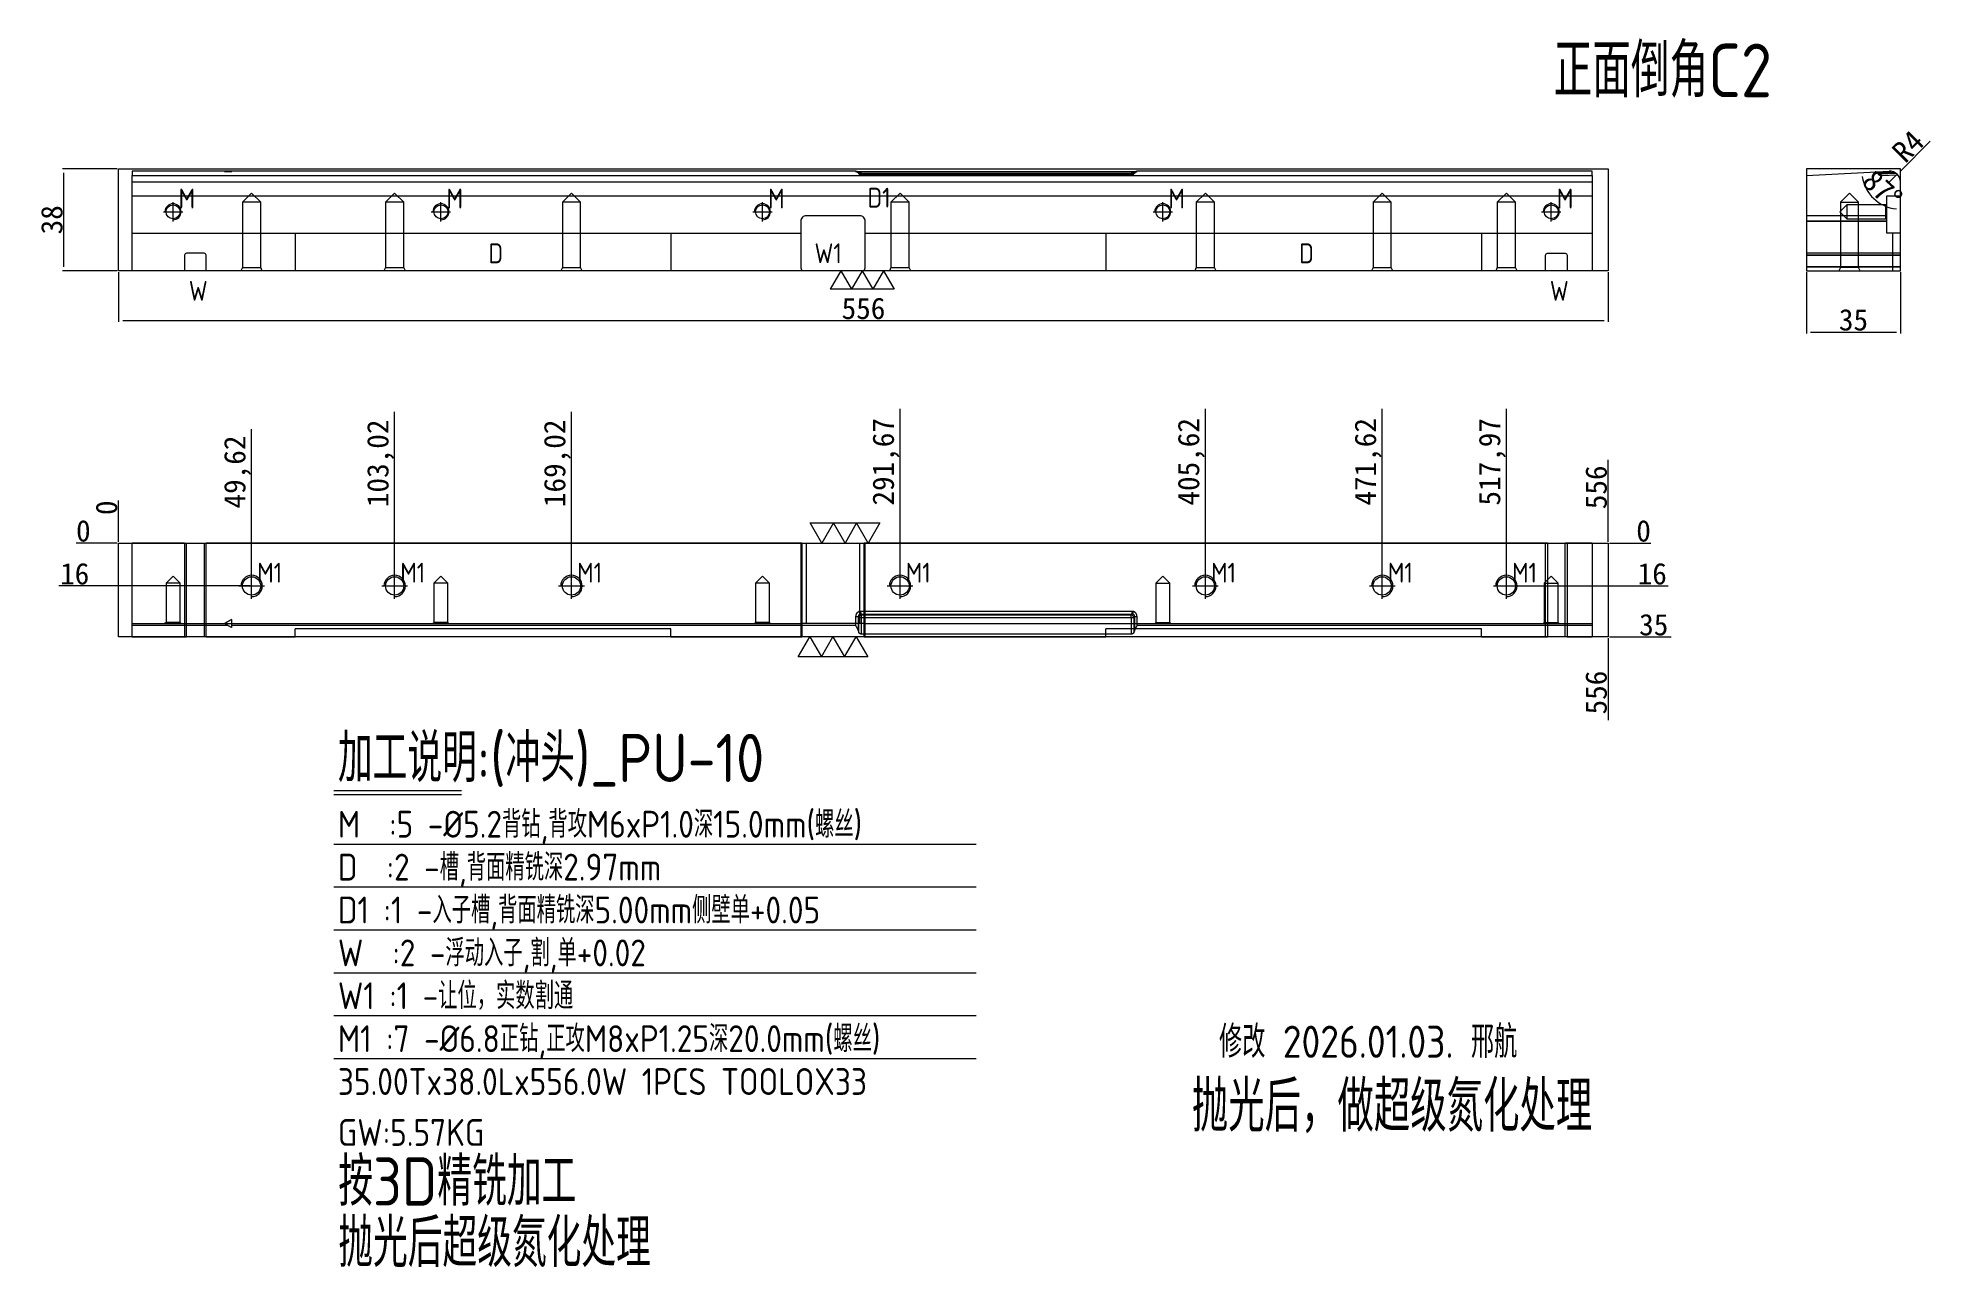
# Model space of a CAD drawing. Header units: millimetres. Extents: x 18370 to 19076, y 60512 to 60971.
import ezdxf
from ezdxf.enums import TextEntityAlignment as Align

# ---------------------------------------------------------------- set-up
doc = ezdxf.new("R2010")
doc.units = ezdxf.units.MM
for name, pattern in [('CENTER', [0]), ('DASHDOT', [0]), ('DASHED', [0])]:
    doc.linetypes.add(name, pattern=pattern)
doc.layers.add('DIE_P', color=7, linetype='Continuous', true_color=0xffffff)
doc.layers.add('U1', color=7, linetype='Continuous', true_color=0xffffff)
doc.layers.add('dim', color=4, linetype='Continuous')
doc.layers.add('PUNCH', color=2, linetype='Continuous')
doc.layers.add('dim_temp', color=161, linetype='Continuous', lineweight=9)
doc.styles.add('_PUG_ERP', font='txt')
doc.styles.add('gbenor', font='gbenor.shx', dxfattribs={"bigfont": 'gbcbig'})
doc.styles.add('gbenor_', font='gbenor.shx', dxfattribs={"bigfont": 'gbcbig'})
doc.dimstyles.new('_PUG_ERP', dxfattribs={"dimtxt": 8, "dimasz": 1.5, "dimexe": 0.5, "dimexo": 0.5, "dimgap": 0.5, "dimtad": 1, "dimtxsty": '_PUG_ERP', "dimblk": 'CLOSEDBLANK', "dimcen": 0, "dimclrd": 4, "dimclre": 4, "dimclrt": 3, "dimazin": 3, "dimtfac": 1, "dimtmove": 0, "dimatfit": 3, "dimldrblk": 'CLOSEDBLANK', "dimlwd": 9, "dimlwe": 9})

msp = doc.modelspace()

# ---------------------------------------------------------------- texts
at = {"color": 2, "linetype": 'DASHDOT', "lineweight": 13, "style": 'gbenor_'}
msp.add_text('修改 2026.01.03. 邢航', height=12, dxfattribs=at).set_placement((18866.218, 60597.001), align=Align.MIDDLE)
at = {"layer": 'DIE_P', "color": 2, "linetype": 'ByBlock', "lineweight": 18, "style": 'gbenor_'}
msp.add_text('抛光后，做超级氮化处理', height=18.86682, dxfattribs=at).set_placement((18875.145, 60572.944), align=Align.MIDDLE)
at = {"layer": 'dim', "color": 4, "lineweight": 18, "style": 'gbenor'}
for s, height, p in [('M', 7.4, (18422.231, 60907.232)), ('M', 7.4, (18522.231, 60907.232)), ('M', 7.4, (18642.231, 60907.232)), ('D1', 7.4, (18679.38, 60907.552)), ('M', 7.4, (18791.65, 60907.232)), ('M', 7.4, (18936.65, 60907.232)), ('D', 7.4, (18537.89, 60886.802)), ('W1', 7.4, (18659.58, 60886.813)), ('D', 7.4, (18840.49, 60886.802)), ('W', 7.4, (18426.035, 60872.802)), ('W', 7.4, (18934.035, 60872.802)), ('M1', 7.4, (18451.57, 60767.649)), ('M1', 7.4, (18504.97, 60767.649)), ('M1', 7.4, (18570.97, 60767.649)), ('M1', 7.4, (18693.62, 60767.649)), ('M1', 7.4, (18807.57, 60767.649)), ('M1', 7.4, (18873.57, 60767.649)), ('M1', 7.4, (18919.92, 60767.649)), ('加工说明:(冲头)_PU-10', 18, (18481.697, 60693.212)), ('M  :5 -%%c5.2背钻,背攻M6xP1.0深15.0mm(螺丝)', 10, (18481.675, 60672.498)), ('D  :2 -槽,背面精铣深2.97mm', 10, (18481.675, 60656.498)), ('D1 :1 -入子槽,背面精铣深5.00mm侧壁单+0.05', 10, (18481.675, 60640.498)), ('M1 :7 -%%c6.8正钻,正攻M8xP1.25深20.0mm(螺丝)', 10, (18481.675, 60592.498)), ('35.00Tx38.0Lx556.0W 1PCS TOOLOX33', 10, (18481.675, 60576.498)), ('GW:5.57KG ', 10, (18481.675, 60557.498))]:
    msp.add_text(s, height=height, dxfattribs=at).set_placement(p)
at = {"layer": 'dim', "color": 1, "lineweight": 18, "style": 'gbenor'}
for s, p in [('W  :2 -浮动入子,割,单+0.02', (18481.675, 60624.498)), ('W1 :1 -让位，实数割通', (18481.675, 60608.498))]:
    msp.add_text(s, height=10, dxfattribs=at).set_placement(p)
at = {"layer": 'dim', "color": 21, "lineweight": 18, "style": 'gbenor'}
for s, p in [('按3D精铣加工', (18481.843, 60535.212)), ('抛光后超级氮化处理', (18481.843, 60512.321))]:
    msp.add_text(s, height=18, dxfattribs=at).set_placement(p)
at = {"layer": 'U1', "color": 3, "lineweight": 18, "style": 'gbenor'}
msp.add_text('正面倒角C2', height=20, dxfattribs=at).set_placement((18935.486, 60948.727))

# ---------------------------------------------------------------- blocks, each defined once
blk = doc.blocks.new('*D1266')
at = {"layer": 'Defpoints', "color": 0}
for p in [(19029.86, 60884), (19064.86, 60884), (19064.86, 60861.14)]:
    blk.add_point(p, dxfattribs=at)
at = {"layer": 'dim', "color": 4, "lineweight": 9}
for p, q in [((19029.86, 60883.5), (19029.86, 60860.64)), ((19064.86, 60883.5), (19064.86, 60860.64)), ((19031.36, 60861.14), (19063.36, 60861.14))]:
    blk.add_line(p, q, dxfattribs=at)
at = {"layer": 'dim', "color": 3, "lineweight": 18, "insert": (19047.36, 60865.64), "char_height": 8, "attachment_point": 5, "style": '_PUG_ERP'}
blk.add_mtext('35', dxfattribs=at)
blk = doc.blocks.new('_ClosedBlank')
blk = doc.blocks.new('*D1267')
at = {"layer": 'Defpoints', "color": 0}
for p in [(18399.85, 60884), (18955.85, 60884), (18955.85, 60865.4)]:
    blk.add_point(p, dxfattribs=at)
at = {"layer": 'dim', "color": 4, "lineweight": 9}
for p, q in [((18399.85, 60883.5), (18399.85, 60864.9)), ((18955.85, 60883.5), (18955.85, 60864.9)), ((18401.35, 60865.4), (18954.35, 60865.4))]:
    blk.add_line(p, q, dxfattribs=at)
at = {"layer": 'dim', "color": 3, "lineweight": 18, "insert": (18677.85, 60869.9), "char_height": 8, "attachment_point": 5, "style": '_PUG_ERP'}
blk.add_mtext('556', dxfattribs=at)
blk = doc.blocks.new('*D1268')
at = {"layer": 'Defpoints', "color": 0}
for p in [(18379.44, 60922), (18399.85, 60922), (18399.85, 60884)]:
    blk.add_point(p, dxfattribs=at)
at = {"layer": 'dim', "color": 4, "lineweight": 9}
for p, q in [((18399.35, 60922), (18378.94, 60922)), ((18379.44, 60885.5), (18379.44, 60920.5)), ((18399.35, 60884), (18378.94, 60884))]:
    blk.add_line(p, q, dxfattribs=at)
at = {"layer": 'dim', "color": 3, "lineweight": 18, "insert": (18374.94, 60903), "char_height": 8, "attachment_point": 5, "rotation": 90, "style": '_PUG_ERP'}
blk.add_mtext('38', dxfattribs=at)
blk = doc.blocks.new('*D1269')
at = {"layer": 'Defpoints', "color": 0}
for p in [(19029.86, 60919.56), (19060.66, 60921.17), (19064.86, 60922), (19052.63, 60913.75), (19064.86, 60884)]:
    blk.add_point(p, dxfattribs=at)
at = {"layer": 'dim', "color": 4, "lineweight": 9}
blk.add_arc((19064.86, 60921.39), 14.43, 188.95943, 264.04057, dxfattribs=at)
at = {"layer": 'dim', "color": 3, "lineweight": 18, "insert": (19058.16, 60914.33), "char_height": 8, "attachment_point": 5, "rotation": 316.5, "style": '_PUG_ERP'}
blk.add_mtext('87%%d', dxfattribs=at)
blk = doc.blocks.new('*D1270')
at = {"layer": 'Defpoints', "color": 0}
for p in [(19063.69, 60920.01), (19060.86, 60917.18)]:
    blk.add_point(p, dxfattribs=at)
at = {"layer": 'dim', "color": 4, "lineweight": 9}
for p, q in [((19075.93, 60932.29), (19064.75, 60921.07)), ((19060.86, 60917.18), (19063.69, 60920.01))]:
    blk.add_line(p, q, dxfattribs=at)
at = {"layer": 'dim', "color": 3, "lineweight": 18, "insert": (19067.68, 60930.39), "char_height": 8, "attachment_point": 5, "rotation": 45.09015, "style": '_PUG_ERP'}
blk.add_mtext('R4', dxfattribs=at)
blk = doc.blocks.new('*D1271')
at = {"layer": 'Defpoints', "color": 0}
for p in [(18399.85, 60782.4), (18955.85, 60782.4), (18965.85, 60782.4)]:
    blk.add_point(p, dxfattribs=at)
at = {"layer": 'dim', "color": 4, "lineweight": 9}
blk.add_line((18956.35, 60782.4), (18971.68, 60782.4), dxfattribs=at)
at = {"layer": 'dim', "color": 3, "lineweight": 18, "insert": (18969.01, 60786.9), "char_height": 8, "attachment_point": 5, "style": '_PUG_ERP'}
blk.add_mtext('0', dxfattribs=at)
blk = doc.blocks.new('*D1272')
at = {"layer": 'Defpoints', "color": 0}
for p in [(18399.85, 60782.4), (18917.81, 60766.4), (18965.85, 60766.4)]:
    blk.add_point(p, dxfattribs=at)
at = {"layer": 'dim', "color": 4, "lineweight": 9}
blk.add_line((18918.31, 60766.4), (18978.15, 60766.4), dxfattribs=at)
at = {"layer": 'dim', "color": 3, "lineweight": 18, "insert": (18972.25, 60770.9), "char_height": 8, "attachment_point": 5, "style": '_PUG_ERP'}
blk.add_mtext('16', dxfattribs=at)
blk = doc.blocks.new('*D1273')
at = {"layer": 'Defpoints', "color": 0}
for p in [(18399.85, 60782.4), (18955.85, 60747.4), (18965.85, 60747.4)]:
    blk.add_point(p, dxfattribs=at)
at = {"layer": 'dim', "color": 4, "lineweight": 9}
for p, q in [((18956.35, 60747.4), (18959.85, 60747.4)), ((18959.85, 60747.4), (18962.85, 60747.4)), ((18962.85, 60747.4), (18979.3, 60747.4))]:
    blk.add_line(p, q, dxfattribs=at)
at = {"layer": 'dim', "color": 3, "lineweight": 18, "insert": (18972.82, 60751.9), "char_height": 8, "attachment_point": 5, "style": '_PUG_ERP'}
blk.add_mtext('35', dxfattribs=at)
blk = doc.blocks.new('*D1274')
at = {"layer": 'Defpoints', "color": 0}
for p in [(18389.85, 60782.4), (18399.85, 60782.4), (18399.85, 60782.4)]:
    blk.add_point(p, dxfattribs=at)
at = {"layer": 'dim', "color": 4, "lineweight": 9}
blk.add_line((18399.35, 60782.4), (18384.01, 60782.4), dxfattribs=at)
at = {"layer": 'dim', "color": 3, "lineweight": 18, "insert": (18386.68, 60786.9), "char_height": 8, "attachment_point": 5, "style": '_PUG_ERP'}
blk.add_mtext('0', dxfattribs=at)
blk = doc.blocks.new('*D1275')
at = {"layer": 'Defpoints', "color": 0}
for p in [(18399.85, 60782.4), (18389.85, 60766.4), (18449.46, 60766.4)]:
    blk.add_point(p, dxfattribs=at)
at = {"layer": 'dim', "color": 4, "lineweight": 9}
blk.add_line((18448.96, 60766.4), (18377.54, 60766.4), dxfattribs=at)
at = {"layer": 'dim', "color": 3, "lineweight": 18, "insert": (18383.44, 60770.9), "char_height": 8, "attachment_point": 5, "style": '_PUG_ERP'}
blk.add_mtext('16', dxfattribs=at)
blk = doc.blocks.new('*D1276')
at = {"layer": 'Defpoints', "color": 0}
for p in [(18955.85, 60792.4), (18399.85, 60782.4), (18955.85, 60782.4)]:
    blk.add_point(p, dxfattribs=at)
at = {"layer": 'dim', "color": 4, "lineweight": 9}
blk.add_line((18955.85, 60782.9), (18955.85, 60813.48), dxfattribs=at)
at = {"layer": 'dim', "color": 3, "lineweight": 18, "insert": (18951.35, 60803.19), "char_height": 8, "attachment_point": 5, "rotation": 90, "style": '_PUG_ERP'}
blk.add_mtext('556', dxfattribs=at)
blk = doc.blocks.new('*D1277')
at = {"layer": 'Defpoints', "color": 0}
for p in [(18917.81, 60792.4), (18399.85, 60782.4), (18917.81, 60766.4)]:
    blk.add_point(p, dxfattribs=at)
at = {"layer": 'dim', "color": 4, "lineweight": 9}
for p, q in [((18917.81, 60789.4), (18917.81, 60832.52)), ((18917.81, 60786.4), (18917.81, 60789.4)), ((18917.81, 60766.9), (18917.81, 60786.4))]:
    blk.add_line(p, q, dxfattribs=at)
at = {"layer": 'dim', "color": 3, "lineweight": 18, "insert": (18912.55, 60812.71), "char_height": 8, "attachment_point": 5, "rotation": 90, "style": '_PUG_ERP'}
blk.add_mtext('517,97', dxfattribs=at)
blk = doc.blocks.new('*D1278')
at = {"layer": 'Defpoints', "color": 0}
for p in [(18871.46, 60792.4), (18399.85, 60782.4), (18871.46, 60766.4)]:
    blk.add_point(p, dxfattribs=at)
at = {"layer": 'dim', "color": 4, "lineweight": 9}
for p, q in [((18871.46, 60789.4), (18871.46, 60832.52)), ((18871.46, 60786.4), (18871.46, 60789.4)), ((18871.46, 60766.9), (18871.46, 60786.4))]:
    blk.add_line(p, q, dxfattribs=at)
at = {"layer": 'dim', "color": 3, "lineweight": 18, "insert": (18866.2, 60812.71), "char_height": 8, "attachment_point": 5, "rotation": 90, "style": '_PUG_ERP'}
blk.add_mtext('471,62', dxfattribs=at)
blk = doc.blocks.new('*D1279')
at = {"layer": 'Defpoints', "color": 0}
for p in [(18805.46, 60792.4), (18399.85, 60782.4), (18805.46, 60766.4)]:
    blk.add_point(p, dxfattribs=at)
at = {"layer": 'dim', "color": 4, "lineweight": 9}
for p, q in [((18805.46, 60789.4), (18805.46, 60832.52)), ((18805.46, 60786.4), (18805.46, 60789.4)), ((18805.46, 60766.9), (18805.46, 60786.4))]:
    blk.add_line(p, q, dxfattribs=at)
at = {"layer": 'dim', "color": 3, "lineweight": 18, "insert": (18800.2, 60812.71), "char_height": 8, "attachment_point": 5, "rotation": 90, "style": '_PUG_ERP'}
blk.add_mtext('405,62', dxfattribs=at)
blk = doc.blocks.new('*D1280')
at = {"layer": 'Defpoints', "color": 0}
for p in [(18691.51, 60792.4), (18399.85, 60782.4), (18691.51, 60766.4)]:
    blk.add_point(p, dxfattribs=at)
at = {"layer": 'dim', "color": 4, "lineweight": 9}
for p, q in [((18691.51, 60789.4), (18691.51, 60832.52)), ((18691.51, 60786.4), (18691.51, 60789.4)), ((18691.51, 60766.9), (18691.51, 60786.4))]:
    blk.add_line(p, q, dxfattribs=at)
at = {"layer": 'dim', "color": 3, "lineweight": 18, "insert": (18686.25, 60812.71), "char_height": 8, "attachment_point": 5, "rotation": 90, "style": '_PUG_ERP'}
blk.add_mtext('291,67', dxfattribs=at)
blk = doc.blocks.new('*D1281')
at = {"layer": 'Defpoints', "color": 0}
for p in [(18568.86, 60792.4), (18399.85, 60782.4), (18568.86, 60766.4)]:
    blk.add_point(p, dxfattribs=at)
at = {"layer": 'dim', "color": 4, "lineweight": 9}
for p, q in [((18568.86, 60789.4), (18568.86, 60831.38)), ((18568.86, 60786.4), (18568.86, 60789.4)), ((18568.86, 60766.9), (18568.86, 60786.4))]:
    blk.add_line(p, q, dxfattribs=at)
at = {"layer": 'dim', "color": 3, "lineweight": 18, "insert": (18563.6, 60812.14), "char_height": 8, "attachment_point": 5, "rotation": 90, "style": '_PUG_ERP'}
blk.add_mtext('169,02', dxfattribs=at)
blk = doc.blocks.new('*D1282')
at = {"layer": 'Defpoints', "color": 0}
for p in [(18502.86, 60792.4), (18399.85, 60782.4), (18502.86, 60766.4)]:
    blk.add_point(p, dxfattribs=at)
at = {"layer": 'dim', "color": 4, "lineweight": 9}
for p, q in [((18502.86, 60789.4), (18502.86, 60831.38)), ((18502.86, 60786.4), (18502.86, 60789.4)), ((18502.86, 60766.9), (18502.86, 60786.4))]:
    blk.add_line(p, q, dxfattribs=at)
at = {"layer": 'dim', "color": 3, "lineweight": 18, "insert": (18497.6, 60812.14), "char_height": 8, "attachment_point": 5, "rotation": 90, "style": '_PUG_ERP'}
blk.add_mtext('103,02', dxfattribs=at)
blk = doc.blocks.new('*D1283')
at = {"layer": 'Defpoints', "color": 0}
for p in [(18449.46, 60792.4), (18399.85, 60782.4), (18449.46, 60766.4)]:
    blk.add_point(p, dxfattribs=at)
at = {"layer": 'dim', "color": 4, "lineweight": 9}
for p, q in [((18449.46, 60789.4), (18449.46, 60824.9)), ((18449.46, 60786.4), (18449.46, 60789.4)), ((18449.46, 60766.9), (18449.46, 60786.4))]:
    blk.add_line(p, q, dxfattribs=at)
at = {"layer": 'dim', "color": 3, "lineweight": 18, "insert": (18444.2, 60808.9), "char_height": 8, "attachment_point": 5, "rotation": 90, "style": '_PUG_ERP'}
blk.add_mtext('49,62', dxfattribs=at)
blk = doc.blocks.new('*D1284')
at = {"layer": 'Defpoints', "color": 0}
for p in [(18399.85, 60792.4), (18399.85, 60782.4), (18399.85, 60782.4)]:
    blk.add_point(p, dxfattribs=at)
at = {"layer": 'dim', "color": 4, "lineweight": 9}
blk.add_line((18399.85, 60782.9), (18399.85, 60798.24), dxfattribs=at)
at = {"layer": 'dim', "color": 3, "lineweight": 18, "insert": (18395.35, 60795.57), "char_height": 8, "attachment_point": 5, "rotation": 90, "style": '_PUG_ERP'}
blk.add_mtext('0', dxfattribs=at)
blk = doc.blocks.new('*D1285')
at = {"layer": 'Defpoints', "color": 0}
for p in [(18399.85, 60782.4), (18955.85, 60747.4), (18955.85, 60737.4)]:
    blk.add_point(p, dxfattribs=at)
at = {"layer": 'dim', "color": 4, "lineweight": 9}
blk.add_line((18955.85, 60746.9), (18955.85, 60716.33), dxfattribs=at)
at = {"layer": 'dim', "color": 3, "lineweight": 18, "insert": (18951.35, 60726.62), "char_height": 8, "attachment_point": 5, "rotation": 90, "style": '_PUG_ERP'}
blk.add_mtext('556', dxfattribs=at)

# ---------------------------------------------------------------- dimensions: what is measured, and where the dimension line sits
at = {"layer": 'dim', "lineweight": 18}
dim = msp.add_radius_dim(center=(19060.865, 60917.177), mpoint=(19063.689, 60920.01), dimstyle='_PUG_ERP', dxfattribs=at)
dim.commit()
dim.dimension.update_dxf_attribs({"geometry": '*D1270', "text_midpoint": (19067.679, 60930.387)})
dim = msp.add_linear_dim(base=(18379.436, 60921.997), p1=(18399.845, 60883.997), p2=(18399.845, 60921.997), angle=90, dimstyle='_PUG_ERP', dxfattribs=at)
dim.commit()
dim.dimension.update_dxf_attribs({"geometry": '*D1268', "text_midpoint": (18374.936, 60902.997)})
dim = msp.add_angular_dim_2l(base=(19052.629, 60913.747), line1=((19064.865, 60883.997), (19064.865, 60921.997)), line2=((19029.865, 60919.558), (19060.655, 60921.172)), dimstyle='_PUG_ERP', dxfattribs=at)
dim.commit()
dim.dimension.update_dxf_attribs({"geometry": '*D1269', "text_midpoint": (19058.162, 60914.329)})
for base, p1, p2, picture, middle in [((18955.845, 60865.397), (18399.845, 60883.997), (18955.845, 60883.997), '*D1267', (18677.845, 60869.897)), ((19064.865, 60861.142), (19029.865, 60883.997), (19064.865, 60883.997), '*D1266', (19047.365, 60865.642))]:
    dim = msp.add_linear_dim(base=base, p1=p1, p2=p2, dimstyle='_PUG_ERP', dxfattribs=at)
    dim.commit()
    dim.dimension.update_dxf_attribs({"geometry": picture, "text_midpoint": middle})
for feature_location, offset, dtype, origin, picture, middle in [((18917.815, 60766.404), (0, 26), 1, (18399.845, 60782.404), '*D1277', (18912.552, 60812.713)), ((18871.465, 60766.404), (0, 26), 1, (18399.845, 60782.404), '*D1278', (18866.202, 60812.713)), ((18805.465, 60766.404), (0, 26), 1, (18399.845, 60782.404), '*D1279', (18800.202, 60812.713)), ((18691.515, 60766.404), (0, 26), 1, (18399.845, 60782.404), '*D1280', (18686.252, 60812.713)), ((18568.865, 60766.404), (0, 26), 1, (18399.845, 60782.404), '*D1281', (18563.602, 60812.142)), ((18502.865, 60766.404), (0, 26), 1, (18399.845, 60782.404), '*D1282', (18497.602, 60812.142)), ((18449.465, 60766.404), (0, 26), 1, (18399.845, 60782.404), '*D1283', (18444.202, 60808.904)), ((18955.845, 60782.404), (0, 10), 1, (18399.845, 60782.404), '*D1276', (18951.345, 60803.189)), ((18399.845294898, 60782.403618366), (0, 10), 1, (18399.845294898, 60782.403618366), '*D1284', (18395.345294898, 60795.570285033)), ((18399.845294898, 60782.403618366), (-10, 0), 0, (18399.845294898, 60782.403618366), '*D1274', (18386.678628231, 60786.903618366)), ((18955.845294898, 60782.403618366), (10, 0), 0, (18399.845294898, 60782.403618366), '*D1271', (18969.011961564, 60786.903618366)), ((18449.465, 60766.404), (-59.619, 0), 0, (18399.845, 60782.404), '*D1275', (18383.441, 60770.904)), ((18917.815, 60766.404), (48.031, 0), 0, (18399.845, 60782.404), '*D1272', (18972.25, 60770.904)), ((18955.845, 60747.404), (10, 0), 0, (18399.845, 60782.404), '*D1273', (18972.821, 60751.904)), ((18955.845, 60747.404), (0, -10), 1, (18399.845, 60782.404), '*D1285', (18951.345, 60726.618))]:
    dim = msp.add_ordinate_dim(feature_location=feature_location, offset=offset, dtype=dtype, origin=origin, dimstyle='_PUG_ERP', dxfattribs=at)
    dim.commit()
    dim.dimension.update_dxf_attribs({"geometry": picture, "text_midpoint": middle})

# ---------------------------------------------------------------- linework, layer by layer
at = {"layer": 'dim', "color": 20, "linetype": 'Continuous', "lineweight": 18}
for p, q in [((18669.355, 60883.997), (18665.355, 60877.069)), ((18669.355, 60883.997), (18673.355, 60877.069)), ((18677.355, 60883.997), (18673.355, 60877.069)), ((18677.355, 60883.997), (18681.355, 60877.069)), ((18685.355, 60883.997), (18681.355, 60877.069)), ((18685.355, 60883.997), (18689.355, 60877.069)), ((18689.355, 60877.069), (18665.355, 60877.069))]:
    msp.add_line(p, q, dxfattribs=at)
at = {"layer": 'dim', "color": 8, "linetype": 'Continuous', "lineweight": 18}
for p, q in [((18480.175, 60690.106), (18527.803, 60690.106)), ((18480.175, 60688.606), (18527.803, 60688.606)), ((18480.175, 60670.106), (18719.935, 60670.106)), ((18480.175, 60654.106), (18719.935, 60654.106)), ((18480.175, 60638.106), (18719.935, 60638.106)), ((18480.175, 60622.106), (18719.935, 60622.106)), ((18480.175, 60606.106), (18719.935, 60606.106)), ((18480.175, 60590.106), (18719.935, 60590.106))]:
    msp.add_line(p, q, dxfattribs=at)
at = {"layer": 'dim', "color": 252, "lineweight": 18}
for points in [[(18955.845, 60921.997), (18955.845, 60883.997), (18399.845, 60883.997), (18399.845, 60921.997)], [(18955.845, 60782.404), (18955.845, 60747.404), (18399.845, 60747.404), (18399.845, 60782.404)]]:
    msp.add_lwpolyline(points, close=True, dxfattribs=at)
at = {"layer": 'dim', "color": 252, "linetype": 'DASHED', "lineweight": 18, "ltscale": 0.514227}
msp.add_lwpolyline([(19029.865, 60883.997), (19064.865, 60883.997), (19064.865, 60921.997), (19029.865, 60921.997)], close=True, dxfattribs=at)
at = {"layer": 'dim_temp', "lineweight": 18}
for points in [[(18683.946, 60789.904), (18679.616, 60782.404), (18675.286, 60789.904), (18670.956, 60782.404), (18666.625, 60789.904), (18662.295, 60782.404), (18657.965, 60789.904), (18683.946, 60789.904)], [(18653.477, 60739.904), (18657.807, 60747.404), (18662.137, 60739.904), (18666.467, 60747.404), (18670.797, 60739.904), (18675.128, 60747.404), (18679.458, 60739.904), (18653.477, 60739.904)]]:
    msp.add_lwpolyline(points, close=True, dxfattribs=at)
at = {"layer": 'PUNCH', "color": 151, "linetype": 'Continuous', "lineweight": 18}
for p, q in [((18441.062, 60921.177), (18404.845, 60921.177)), ((18404.845, 60921.177), (18404.845, 60921.172)), ((18404.845, 60921.172), (18404.845, 60919.558)), ((18404.845, 60919.558), (18949.865, 60919.558)), ((18404.845, 60883.997), (18404.845, 60919.558)), ((18439.367, 60921.132), (18440.7, 60921.172)), ((18441.965, 60921.053), (18439.367, 60921.132)), ((18441.965, 60921.06), (18441.845, 60921.057)), ((18675.02, 60921.177), (18441.965, 60921.177)), ((18441.965, 60921.177), (18441.965, 60921.172)), ((18441.965, 60921.172), (18441.965, 60921.053)), ((18778.664, 60920.899), (18676.265, 60920.899)), ((18949.865, 60921.177), (18779.909, 60921.177)), ((18949.865, 60921.172), (18949.865, 60921.177)), ((18949.865, 60919.558), (18949.865, 60921.172)), ((18949.865, 60919.558), (18949.865, 60883.997)), ((19029.865, 60919.558), (19060.655, 60921.172)), ((19029.865, 60919.558), (19029.865, 60883.997)), ((19059.865, 60911.997), (19064.865, 60911.997)), ((19064.865, 60911.997), (19064.865, 60917.177)), ((19064.865, 60897.997), (19059.865, 60897.997)), ((19064.865, 60883.997), (19064.865, 60897.997)), ((18424.465, 60883.997), (18404.845, 60883.997)), ((18654.873, 60883.997), (18432.465, 60883.997)), ((18932.465, 60883.997), (18678.056, 60883.997)), ((18949.865, 60883.997), (18940.465, 60883.997)), ((19029.865, 60883.997), (19064.865, 60883.997)), ((18424.465, 60782.404), (18404.845, 60782.404)), ((18404.845, 60747.404), (18404.845, 60782.404)), ((18424.465, 60782.404), (18425.165, 60782.404)), ((18424.465, 60782.404), (18424.465, 60747.404)), ((18431.765, 60782.404), (18432.465, 60782.404)), ((18654.873, 60782.404), (18432.465, 60782.404)), ((18432.465, 60747.404), (18432.465, 60782.404)), ((18654.873, 60782.404), (18656.465, 60782.404)), ((18654.873, 60782.404), (18654.873, 60747.404)), ((18676.465, 60782.404), (18678.056, 60782.404)), ((18932.465, 60782.404), (18678.056, 60782.404)), ((18678.056, 60747.404), (18678.056, 60782.404)), ((18933.165, 60782.404), (18932.465, 60782.404)), ((18932.465, 60747.404), (18932.465, 60782.404)), ((18940.465, 60782.404), (18939.765, 60782.404)), ((18949.865, 60782.404), (18940.465, 60782.404)), ((18940.465, 60782.404), (18940.465, 60747.404)), ((18949.865, 60782.404), (18949.865, 60747.404)), ((18465.765, 60747.404), (18465.765, 60750.374)), ((18605.965, 60747.404), (18605.965, 60750.374)), ((18768.365, 60747.404), (18768.365, 60750.374)), ((18908.565, 60747.404), (18908.565, 60750.374)), ((18404.845, 60747.404), (18424.465, 60747.404)), ((18424.465, 60747.404), (18425.165, 60747.404)), ((18432.465, 60747.404), (18431.765, 60747.404)), ((18432.465, 60747.404), (18465.765, 60747.404)), ((18605.966, 60747.404), (18465.768, 60747.404)), ((18605.965, 60747.404), (18654.873, 60747.404)), ((18678.053, 60747.404), (18654.881, 60747.404)), ((18678.056, 60747.404), (18768.365, 60747.404)), ((18908.562, 60747.404), (18768.356, 60747.404)), ((18908.565, 60747.404), (18932.465, 60747.404)), ((18932.465, 60747.404), (18933.165, 60747.404)), ((18940.465, 60747.404), (18939.765, 60747.404)), ((18940.465, 60747.404), (18949.865, 60747.404))]:
    msp.add_line(p, q, dxfattribs=at)
at = {"layer": 'PUNCH', "color": 155, "linetype": 'Continuous', "lineweight": 18}
for p, q in [((18440.7, 60921.172), (18404.845, 60921.172)), ((18674.906, 60921.172), (18441.965, 60921.172)), ((18674.906, 60921.002), (18674.906, 60921.172)), ((18949.865, 60921.172), (18780.023, 60921.172)), ((18780.023, 60921.172), (18780.023, 60921.002)), ((18425.165, 60747.404), (18425.165, 60782.404)), ((18431.765, 60782.404), (18431.765, 60747.404)), ((18656.465, 60782.404), (18656.465, 60752.404)), ((18676.465, 60752.404), (18676.465, 60782.404)), ((18933.165, 60782.404), (18933.165, 60747.404)), ((18939.765, 60747.404), (18939.765, 60782.404))]:
    msp.add_line(p, q, dxfattribs=at)
at = {"layer": 'PUNCH', "color": 151, "linetype": 'DASHED', "lineweight": 13, "ltscale": 0.514227}
for p, q in [((18439.367, 60920.982), (18439.367, 60921.132)), ((18441.845, 60921.057), (18439.367, 60920.982)), ((18439.367, 60920.982), (18441.965, 60920.903)), ((18441.965, 60920.903), (18441.965, 60921.053)), ((18675.938, 60920.414), (18676.127, 60920.097)), ((18777.772, 60919.837), (18677.157, 60919.837)), ((18677.157, 60919.511), (18777.772, 60919.511)), ((18778.803, 60920.097), (18778.991, 60920.414)), ((19056.403, 60920.349), (19056.592, 60920.058)), ((19057.661, 60919.513), (19063.852, 60919.837)), ((19058.396, 60920.903), (19058.389, 60921.053)), ((19058.396, 60920.903), (19061.392, 60921.06)), ((19059.894, 60920.982), (19059.887, 60921.132)), ((19061.392, 60921.06), (19061.388, 60921.143)), ((18654.465, 60782.404), (18654.465, 60747.404)), ((18678.465, 60747.404), (18678.465, 60782.404)), ((18778.664, 60756.825), (18676.265, 60756.825)), ((18441.965, 60753.88), (18439.367, 60752.382)), ((18439.367, 60752.374), (18441.965, 60753.872)), ((18439.367, 60752.382), (18440.7, 60751.613)), ((18439.367, 60752.374), (18439.367, 60752.382)), ((18441.965, 60750.876), (18439.367, 60752.374)), ((18441.965, 60753.872), (18441.965, 60753.88)), ((18441.965, 60753.872), (18441.965, 60750.876)), ((18777.772, 60748.416), (18677.157, 60748.416))]:
    msp.add_line(p, q, dxfattribs=at)
at = {"layer": 'PUNCH', "color": 155, "linetype": 'DASHED', "lineweight": 13, "ltscale": 0.514227}
for p, q in [((18675.945, 60920.683), (18675.945, 60920.403)), ((18675.945, 60920.403), (18676.118, 60920.112)), ((18676.118, 60920.405), (18676.118, 60920.112)), ((18676.971, 60920.358), (18777.958, 60920.358)), ((18676.984, 60920.349), (18677.157, 60920.058)), ((18677.157, 60920.058), (18777.772, 60920.058)), ((18677.157, 60920.058), (18677.157, 60919.511)), ((18677.157, 60919.837), (18677.157, 60919.513)), ((18677.157, 60919.513), (18777.772, 60919.513)), ((18777.945, 60920.349), (18777.772, 60920.058)), ((18777.772, 60920.058), (18777.772, 60919.511)), ((18777.772, 60919.513), (18777.772, 60919.837)), ((18778.811, 60920.112), (18778.811, 60920.405)), ((18778.984, 60920.403), (18778.811, 60920.112)), ((18778.984, 60920.403), (18778.984, 60920.683)), ((19057.41, 60921.002), (19057.441, 60920.403)), ((19057.441, 60920.403), (19057.41, 60921.002)), ((19062.791, 60920.683), (19057.441, 60920.403)), ((19057.441, 60920.403), (19062.791, 60920.683)), ((19057.441, 60920.403), (19057.63, 60920.112)), ((19057.441, 60920.403), (19057.63, 60920.112)), ((19063.227, 60920.405), (19057.63, 60920.112)), ((19057.63, 60920.112), (19063.227, 60920.405)), ((19057.661, 60919.513), (19057.63, 60920.112)), ((19057.661, 60919.513), (19057.63, 60920.112)), ((18404.845, 60917.177), (18949.865, 60917.177)), ((19059.865, 60902.508), (19029.865, 60902.508)), ((19029.865, 60902.508), (19059.865, 60902.508)), ((19029.865, 60889.797), (19064.865, 60889.797)), ((19064.865, 60889.797), (19029.865, 60889.797)), ((19029.865, 60889.797), (19064.865, 60889.797)), ((19064.865, 60889.797), (19029.865, 60889.797)), ((19029.865, 60885.508), (19064.865, 60885.508)), ((19064.865, 60885.508), (19029.865, 60885.508)), ((18676.971, 60755.871), (18777.958, 60755.871)), ((18676.984, 60755.865), (18677.157, 60755.676)), ((18677.157, 60755.676), (18777.772, 60755.676)), ((18677.157, 60754.607), (18677.157, 60755.676)), ((18777.945, 60755.865), (18777.772, 60755.676)), ((18777.772, 60754.607), (18777.772, 60755.676)), ((18440.7, 60751.613), (18404.845, 60751.613)), ((18674.906, 60751.613), (18441.965, 60751.613)), ((18674.906, 60754.859), (18674.906, 60751.613)), ((18675.945, 60749.477), (18675.945, 60754.827)), ((18675.945, 60754.827), (18676.118, 60754.639)), ((18676.118, 60749.041), (18676.118, 60754.639)), ((18677.157, 60754.607), (18777.772, 60754.607)), ((18677.157, 60748.416), (18677.157, 60754.607)), ((18777.772, 60754.607), (18777.772, 60748.416)), ((18778.984, 60754.827), (18778.811, 60754.639)), ((18778.811, 60754.639), (18778.811, 60749.041)), ((18778.984, 60754.827), (18778.984, 60749.477)), ((18780.023, 60751.613), (18780.023, 60754.859)), ((18949.865, 60751.613), (18780.023, 60751.613))]:
    msp.add_line(p, q, dxfattribs=at)
at = {"layer": 'PUNCH', "color": 2, "linetype": 'DASHED', "lineweight": 13, "ltscale": 0.514227}
for p, q in [((18404.845, 60911.997), (18949.865, 60911.997)), ((18404.845, 60897.997), (18654.465, 60897.997)), ((18465.765, 60897.997), (18465.765, 60883.997)), ((18605.965, 60897.997), (18605.965, 60883.997)), ((18678.465, 60897.997), (18949.865, 60897.997)), ((18768.365, 60897.997), (18768.365, 60883.997)), ((18908.565, 60897.997), (18908.565, 60883.997)), ((19061.895, 60897.997), (19061.895, 60883.997)), ((18404.845, 60752.404), (18654.465, 60752.404)), ((18654.873, 60752.404), (18654.465, 60752.404)), ((18678.465, 60752.404), (18678.056, 60752.404)), ((18678.465, 60752.404), (18949.865, 60752.404))]:
    msp.add_line(p, q, dxfattribs=at)
at = {"layer": 'PUNCH', "color": 5, "linetype": 'DASHED', "lineweight": 13, "ltscale": 0.514227}
for p, q in [((18449.465, 60912.98), (18446.062, 60909.577)), ((18452.868, 60909.577), (18449.465, 60912.98)), ((18502.865, 60912.98), (18499.462, 60909.577)), ((18506.268, 60909.577), (18502.865, 60912.98)), ((18568.865, 60912.98), (18565.462, 60909.577)), ((18572.268, 60909.577), (18568.865, 60912.98)), ((18691.515, 60912.98), (18688.112, 60909.577)), ((18694.918, 60909.577), (18691.515, 60912.98)), ((18805.465, 60912.98), (18802.062, 60909.577)), ((18808.868, 60909.577), (18805.465, 60912.98)), ((18871.465, 60912.98), (18868.062, 60909.577)), ((18874.868, 60909.577), (18871.465, 60912.98)), ((18917.815, 60912.98), (18914.412, 60909.577)), ((18921.218, 60909.577), (18917.815, 60912.98)), ((19045.865, 60912.98), (19042.462, 60909.577)), ((19049.268, 60909.577), (19045.865, 60912.98)), ((18446.062, 60909.577), (18446.062, 60885.191)), ((18449.465, 60909.577), (18446.062, 60909.577)), ((18452.868, 60909.577), (18449.465, 60909.577)), ((18452.868, 60885.191), (18452.868, 60909.577)), ((18499.462, 60909.577), (18499.462, 60885.191)), ((18502.865, 60909.577), (18499.462, 60909.577)), ((18506.268, 60909.577), (18502.865, 60909.577)), ((18506.268, 60885.191), (18506.268, 60909.577)), ((18565.462, 60909.577), (18565.462, 60885.191)), ((18568.865, 60909.577), (18565.462, 60909.577)), ((18572.268, 60909.577), (18568.865, 60909.577)), ((18572.268, 60885.191), (18572.268, 60909.577)), ((18688.112, 60909.577), (18688.112, 60885.191)), ((18691.515, 60909.577), (18688.112, 60909.577)), ((18694.918, 60909.577), (18691.515, 60909.577)), ((18694.918, 60885.191), (18694.918, 60909.577)), ((18802.062, 60909.577), (18802.062, 60885.191)), ((18805.465, 60909.577), (18802.062, 60909.577)), ((18808.868, 60909.577), (18805.465, 60909.577)), ((18808.868, 60885.191), (18808.868, 60909.577)), ((18868.062, 60909.577), (18868.062, 60885.191)), ((18871.465, 60909.577), (18868.062, 60909.577)), ((18874.868, 60909.577), (18871.465, 60909.577)), ((18874.868, 60885.191), (18874.868, 60909.577)), ((18914.412, 60909.577), (18914.412, 60885.191)), ((18917.815, 60909.577), (18914.412, 60909.577)), ((18921.218, 60909.577), (18917.815, 60909.577)), ((18921.218, 60885.191), (18921.218, 60909.577)), ((19044.865, 60908.6), (19042.262, 60905.997)), ((19042.262, 60905.997), (19044.865, 60903.394)), ((19042.462, 60909.577), (19042.462, 60885.191)), ((19042.462, 60909.577), (19049.268, 60909.577)), ((19059.468, 60908.6), (19044.865, 60908.6)), ((19044.865, 60908.6), (19044.865, 60903.394)), ((19049.268, 60885.191), (19049.268, 60909.577)), ((19059.865, 60908.997), (19059.468, 60908.6)), ((19059.468, 60903.394), (19059.468, 60908.6)), ((19044.865, 60903.394), (19059.468, 60903.394)), ((19059.468, 60903.394), (19059.865, 60902.997)), ((18446.062, 60885.191), (18445.465, 60883.997)), ((18446.062, 60885.191), (18452.868, 60885.191)), ((18453.465, 60883.997), (18452.868, 60885.191)), ((18499.462, 60885.191), (18498.865, 60883.997)), ((18499.462, 60885.191), (18506.268, 60885.191)), ((18506.865, 60883.997), (18506.268, 60885.191)), ((18565.462, 60885.191), (18564.865, 60883.997)), ((18565.462, 60885.191), (18572.268, 60885.191)), ((18572.865, 60883.997), (18572.268, 60885.191)), ((18688.112, 60885.191), (18687.515, 60883.997)), ((18688.112, 60885.191), (18694.918, 60885.191)), ((18695.515, 60883.997), (18694.918, 60885.191)), ((18802.062, 60885.191), (18801.465, 60883.997)), ((18802.062, 60885.191), (18808.868, 60885.191)), ((18809.465, 60883.997), (18808.868, 60885.191)), ((18868.062, 60885.191), (18867.465, 60883.997)), ((18868.062, 60885.191), (18874.868, 60885.191)), ((18875.465, 60883.997), (18874.868, 60885.191)), ((18914.412, 60885.191), (18913.815, 60883.997)), ((18914.412, 60885.191), (18921.218, 60885.191)), ((18921.815, 60883.997), (18921.218, 60885.191)), ((19042.462, 60885.191), (19041.865, 60883.997)), ((19049.268, 60885.191), (19042.462, 60885.191)), ((19049.865, 60883.997), (19049.268, 60885.191)), ((18420.145, 60770.007), (18417.542, 60767.404)), ((18422.748, 60767.404), (18420.145, 60770.007)), ((18520.145, 60770.007), (18517.542, 60767.404)), ((18522.748, 60767.404), (18520.145, 60770.007)), ((18640.145, 60770.007), (18637.542, 60767.404)), ((18642.748, 60767.404), (18640.145, 60770.007)), ((18789.565, 60770.007), (18786.962, 60767.404)), ((18792.168, 60767.404), (18789.565, 60770.007)), ((18934.565, 60770.007), (18931.962, 60767.404)), ((18937.168, 60767.404), (18934.565, 60770.007)), ((18417.542, 60767.404), (18417.542, 60752.801)), ((18422.748, 60767.404), (18417.542, 60767.404)), ((18422.748, 60752.801), (18422.748, 60767.404)), ((18517.542, 60767.404), (18517.542, 60752.801)), ((18522.748, 60767.404), (18517.542, 60767.404)), ((18522.748, 60752.801), (18522.748, 60767.404)), ((18637.542, 60767.404), (18637.542, 60752.801)), ((18642.748, 60767.404), (18637.542, 60767.404)), ((18642.748, 60752.801), (18642.748, 60767.404)), ((18786.962, 60767.404), (18786.962, 60752.801)), ((18786.962, 60767.404), (18792.168, 60767.404)), ((18792.168, 60752.801), (18792.168, 60767.404)), ((18931.962, 60767.404), (18931.962, 60752.801)), ((18931.962, 60767.404), (18937.168, 60767.404)), ((18937.168, 60752.801), (18937.168, 60767.404)), ((18417.542, 60752.801), (18417.145, 60752.404)), ((18422.748, 60752.801), (18417.542, 60752.801)), ((18423.145, 60752.404), (18422.748, 60752.801)), ((18517.542, 60752.801), (18517.145, 60752.404)), ((18522.748, 60752.801), (18517.542, 60752.801)), ((18523.145, 60752.404), (18522.748, 60752.801)), ((18637.542, 60752.801), (18637.145, 60752.404)), ((18642.748, 60752.801), (18637.542, 60752.801)), ((18643.145, 60752.404), (18642.748, 60752.801)), ((18786.962, 60752.801), (18786.565, 60752.404)), ((18786.962, 60752.801), (18792.168, 60752.801)), ((18792.565, 60752.404), (18792.168, 60752.801)), ((18931.962, 60752.801), (18931.565, 60752.404)), ((18931.962, 60752.801), (18937.168, 60752.801)), ((18937.565, 60752.404), (18937.168, 60752.801))]:
    msp.add_line(p, q, dxfattribs=at)
at = {"layer": 'PUNCH', "color": 2, "linetype": 'Continuous', "lineweight": 18}
for p, q in [((19059.865, 60897.997), (19059.865, 60911.997)), ((18605.965, 60750.374), (18465.765, 60750.374)), ((18656.465, 60752.404), (18654.873, 60752.404)), ((18678.056, 60752.404), (18676.465, 60752.404)), ((18908.565, 60750.374), (18768.365, 60750.374))]:
    msp.add_line(p, q, dxfattribs=at)
at = {"layer": 'PUNCH', "color": 1, "linetype": 'CENTER', "lineweight": 18, "ltscale": 0.514227}
for p, q in [((18416.545, 60905.997), (18423.745, 60905.997)), ((18420.145, 60902.397), (18420.145, 60909.597)), ((18516.545, 60905.997), (18523.745, 60905.997)), ((18520.145, 60902.397), (18520.145, 60909.597)), ((18636.545, 60905.997), (18643.745, 60905.997)), ((18640.145, 60902.397), (18640.145, 60909.597)), ((18785.965, 60905.997), (18793.165, 60905.997)), ((18789.565, 60902.397), (18789.565, 60909.597)), ((18930.965, 60905.997), (18938.165, 60905.997)), ((18934.565, 60902.397), (18934.565, 60909.597)), ((18449.465, 60761.604), (18449.465, 60771.204)), ((18502.865, 60761.604), (18502.865, 60771.204)), ((18568.865, 60761.604), (18568.865, 60771.204)), ((18691.515, 60761.604), (18691.515, 60771.204)), ((18805.465, 60761.604), (18805.465, 60771.204)), ((18871.465, 60761.604), (18871.465, 60771.204)), ((18917.815, 60761.604), (18917.815, 60771.204)), ((18444.665, 60766.404), (18454.265, 60766.404)), ((18498.065, 60766.404), (18507.665, 60766.404)), ((18564.065, 60766.404), (18573.665, 60766.404)), ((18686.715, 60766.404), (18696.315, 60766.404)), ((18800.665, 60766.404), (18810.265, 60766.404)), ((18866.665, 60766.404), (18876.265, 60766.404)), ((18913.015, 60766.404), (18922.615, 60766.404))]:
    msp.add_line(p, q, dxfattribs=at)
at = {"layer": 'PUNCH', "color": 1, "linetype": 'DASHED', "lineweight": 13, "ltscale": 0.514227}
for p, q in [((19059.865, 60904.508), (19029.865, 60904.508)), ((19064.865, 60890.497), (19029.865, 60890.497))]:
    msp.add_line(p, q, dxfattribs=at)
at = {"layer": 'PUNCH', "color": 1, "linetype": 'Continuous', "lineweight": 18}
for p, q in [((18425.165, 60782.404), (18431.765, 60782.404)), ((18656.465, 60782.404), (18676.465, 60782.404)), ((18933.165, 60782.404), (18939.765, 60782.404)), ((18676.465, 60752.404), (18656.465, 60752.404)), ((18431.765, 60747.404), (18425.165, 60747.404)), ((18939.765, 60747.404), (18933.165, 60747.404))]:
    msp.add_line(p, q, dxfattribs=at)
at = {"layer": 'PUNCH', "color": 151, "linetype": 'Continuous', "lineweight": 18}
for points in [[(18674.906, 60921.172), (18674.924, 60921.173), (18674.942, 60921.175), (18674.96, 60921.176), (18674.978, 60921.177), (18674.996, 60921.177), (18675.014, 60921.177), (18675.032, 60921.177), (18675.049, 60921.177), (18675.067, 60921.176), (18675.085, 60921.176), (18675.103, 60921.175), (18675.121, 60921.173), (18675.138, 60921.171), (18675.156, 60921.17), (18675.174, 60921.167), (18675.191, 60921.165), (18675.209, 60921.162), (18675.226, 60921.159), (18675.244, 60921.156), (18675.261, 60921.152), (18675.279, 60921.149), (18675.296, 60921.144), (18675.313, 60921.14), (18675.33, 60921.135), (18675.348, 60921.131), (18675.365, 60921.125), (18675.382, 60921.12), (18675.399, 60921.114), (18675.416, 60921.108), (18675.432, 60921.102), (18675.449, 60921.095), (18675.466, 60921.088), (18675.482, 60921.081), (18675.499, 60921.073), (18675.515, 60921.066), (18675.532, 60921.057), (18675.548, 60921.049), (18675.564, 60921.041), (18675.58, 60921.032), (18675.595, 60921.022), (18675.611, 60921.013), (18675.626, 60921.003), (18675.642, 60920.993), (18675.657, 60920.983), (18675.672, 60920.972), (18675.687, 60920.961), (18675.702, 60920.95), (18675.716, 60920.939), (18675.731, 60920.927), (18675.745, 60920.915)], [(18676.38, 60920.899), (18676.345, 60920.899), (18676.309, 60920.9), (18676.274, 60920.9), (18676.239, 60920.901), (18676.204, 60920.902), (18676.17, 60920.902), (18676.135, 60920.903), (18676.101, 60920.904), (18676.068, 60920.905), (18676.034, 60920.905), (18676.001, 60920.906), (18675.969, 60920.907), (18675.937, 60920.908), (18675.905, 60920.909), (18675.873, 60920.91), (18675.842, 60920.911), (18675.812, 60920.912), (18675.782, 60920.913), (18675.752, 60920.914), (18675.723, 60920.915), (18675.695, 60920.917), (18675.667, 60920.918), (18675.639, 60920.919), (18675.612, 60920.92), (18675.586, 60920.922), (18675.561, 60920.923), (18675.536, 60920.924), (18675.512, 60920.925), (18675.488, 60920.927), (18675.465, 60920.928), (18675.443, 60920.929), (18675.422, 60920.931), (18675.401, 60920.932), (18675.382, 60920.934), (18675.363, 60920.935), (18675.345, 60920.936), (18675.328, 60920.938), (18675.311, 60920.939), (18675.296, 60920.941), (18675.282, 60920.942), (18675.269, 60920.943), (18675.257, 60920.944), (18675.246, 60920.946), (18675.236, 60920.947), (18675.228, 60920.948), (18675.22, 60920.949), (18675.215, 60920.949), (18675.21, 60920.95), (18675.208, 60920.95), (18675.207, 60920.95)], [(18779.722, 60920.95), (18779.721, 60920.95), (18779.719, 60920.95), (18779.714, 60920.949), (18779.709, 60920.948), (18779.701, 60920.948), (18779.693, 60920.947), (18779.683, 60920.945), (18779.672, 60920.944), (18779.66, 60920.943), (18779.647, 60920.942), (18779.632, 60920.94), (18779.617, 60920.939), (18779.601, 60920.938), (18779.584, 60920.936), (18779.566, 60920.935), (18779.547, 60920.934), (18779.527, 60920.932), (18779.507, 60920.931), (18779.485, 60920.929), (18779.463, 60920.928), (18779.441, 60920.927), (18779.417, 60920.925), (18779.393, 60920.924), (18779.368, 60920.923), (18779.342, 60920.921), (18779.316, 60920.92), (18779.289, 60920.919), (18779.262, 60920.918), (18779.234, 60920.917), (18779.205, 60920.915), (18779.176, 60920.914), (18779.147, 60920.913), (18779.117, 60920.912), (18779.086, 60920.911), (18779.055, 60920.91), (18779.024, 60920.909), (18778.992, 60920.908), (18778.96, 60920.907), (18778.927, 60920.906), (18778.894, 60920.905), (18778.861, 60920.905), (18778.827, 60920.904), (18778.794, 60920.903), (18778.759, 60920.902), (18778.725, 60920.902), (18778.69, 60920.901), (18778.655, 60920.9), (18778.62, 60920.9), (18778.584, 60920.899), (18778.549, 60920.899)], [(18779.184, 60920.915), (18779.198, 60920.927), (18779.213, 60920.939), (18779.227, 60920.95), (18779.242, 60920.961), (18779.257, 60920.972), (18779.272, 60920.983), (18779.287, 60920.993), (18779.303, 60921.003), (18779.318, 60921.013), (18779.334, 60921.022), (18779.35, 60921.032), (18779.365, 60921.041), (18779.382, 60921.049), (18779.398, 60921.057), (18779.414, 60921.066), (18779.43, 60921.073), (18779.447, 60921.081), (18779.463, 60921.088), (18779.48, 60921.095), (18779.497, 60921.102), (18779.514, 60921.108), (18779.531, 60921.114), (18779.548, 60921.12), (18779.565, 60921.125), (18779.582, 60921.131), (18779.599, 60921.135), (18779.616, 60921.14), (18779.633, 60921.144), (18779.651, 60921.149), (18779.668, 60921.152), (18779.685, 60921.156), (18779.703, 60921.159), (18779.72, 60921.162), (18779.738, 60921.165), (18779.756, 60921.167), (18779.773, 60921.17), (18779.791, 60921.171), (18779.809, 60921.173), (18779.826, 60921.175), (18779.844, 60921.176), (18779.862, 60921.176), (18779.88, 60921.177), (18779.898, 60921.177), (18779.916, 60921.177), (18779.934, 60921.177), (18779.951, 60921.177), (18779.969, 60921.176), (18779.987, 60921.175), (18780.005, 60921.173), (18780.023, 60921.172)]]:
    msp.add_lwpolyline(points, dxfattribs=at)
at = {"layer": 'PUNCH', "color": 151, "linetype": 'DASHED', "lineweight": 13, "ltscale": 0.514227}
for points in [[(18675.207, 60920.95), (18675.207, 60920.95), (18675.209, 60920.95), (18675.211, 60920.95), (18675.214, 60920.949), (18675.218, 60920.948), (18675.224, 60920.947), (18675.23, 60920.946), (18675.238, 60920.944), (18675.247, 60920.942), (18675.257, 60920.939), (18675.268, 60920.936), (18675.281, 60920.932), (18675.294, 60920.928), (18675.309, 60920.924), (18675.324, 60920.919), (18675.341, 60920.913), (18675.358, 60920.906), (18675.376, 60920.899), (18675.394, 60920.892), (18675.413, 60920.883), (18675.432, 60920.875), (18675.452, 60920.865), (18675.471, 60920.855), (18675.491, 60920.845), (18675.511, 60920.834), (18675.531, 60920.822), (18675.551, 60920.81), (18675.57, 60920.797), (18675.59, 60920.784), (18675.609, 60920.771), (18675.629, 60920.757), (18675.648, 60920.742), (18675.667, 60920.727), (18675.685, 60920.712), (18675.704, 60920.696), (18675.722, 60920.68), (18675.739, 60920.663), (18675.757, 60920.646), (18675.774, 60920.629), (18675.791, 60920.611), (18675.807, 60920.593), (18675.823, 60920.574), (18675.839, 60920.555), (18675.854, 60920.536), (18675.869, 60920.516), (18675.884, 60920.496), (18675.898, 60920.476), (18675.912, 60920.456), (18675.925, 60920.435), (18675.938, 60920.414)], [(18675.745, 60920.915), (18675.75, 60920.911), (18675.754, 60920.907), (18675.759, 60920.903), (18675.763, 60920.899), (18675.767, 60920.895), (18675.772, 60920.891), (18675.776, 60920.887), (18675.78, 60920.883), (18675.785, 60920.879), (18675.789, 60920.875), (18675.793, 60920.87), (18675.798, 60920.866), (18675.802, 60920.862), (18675.806, 60920.858), (18675.81, 60920.853), (18675.814, 60920.849), (18675.819, 60920.845), (18675.823, 60920.84), (18675.827, 60920.836), (18675.831, 60920.832), (18675.835, 60920.827), (18675.839, 60920.823), (18675.843, 60920.818), (18675.847, 60920.813), (18675.851, 60920.809), (18675.855, 60920.804), (18675.859, 60920.8), (18675.863, 60920.795), (18675.867, 60920.79), (18675.871, 60920.785), (18675.875, 60920.781), (18675.879, 60920.776), (18675.883, 60920.771), (18675.887, 60920.766), (18675.891, 60920.761), (18675.894, 60920.756), (18675.898, 60920.751), (18675.902, 60920.746), (18675.906, 60920.741), (18675.909, 60920.736), (18675.913, 60920.731), (18675.917, 60920.726), (18675.92, 60920.72), (18675.924, 60920.715), (18675.927, 60920.71), (18675.931, 60920.705), (18675.935, 60920.699), (18675.938, 60920.694), (18675.942, 60920.688), (18675.945, 60920.683)], [(18677.157, 60919.837), (18677.129, 60919.838), (18677.1, 60919.839), (18677.071, 60919.84), (18677.043, 60919.843), (18677.015, 60919.846), (18676.987, 60919.849), (18676.959, 60919.853), (18676.931, 60919.858), (18676.904, 60919.863), (18676.876, 60919.869), (18676.849, 60919.876), (18676.822, 60919.883), (18676.795, 60919.891), (18676.769, 60919.899), (18676.743, 60919.908), (18676.717, 60919.917), (18676.692, 60919.927), (18676.667, 60919.937), (18676.643, 60919.948), (18676.619, 60919.959), (18676.595, 60919.971), (18676.572, 60919.983), (18676.549, 60919.995), (18676.527, 60920.008), (18676.505, 60920.021), (18676.484, 60920.035), (18676.463, 60920.048), (18676.443, 60920.062), (18676.423, 60920.077), (18676.404, 60920.091), (18676.385, 60920.106), (18676.366, 60920.121), (18676.349, 60920.136), (18676.331, 60920.151), (18676.314, 60920.167), (18676.298, 60920.182), (18676.282, 60920.198), (18676.267, 60920.214), (18676.252, 60920.23), (18676.237, 60920.246), (18676.223, 60920.261), (18676.21, 60920.277), (18676.197, 60920.293), (18676.185, 60920.309), (18676.172, 60920.325), (18676.161, 60920.341), (18676.15, 60920.357), (18676.139, 60920.373), (18676.128, 60920.389), (18676.118, 60920.405)], [(18676.265, 60920.899), (18676.269, 60920.899), (18676.273, 60920.899), (18676.278, 60920.899), (18676.282, 60920.899), (18676.286, 60920.899), (18676.29, 60920.899), (18676.294, 60920.899), (18676.298, 60920.899), (18676.302, 60920.899), (18676.306, 60920.899), (18676.31, 60920.899), (18676.314, 60920.899), (18676.318, 60920.899), (18676.322, 60920.899), (18676.326, 60920.899), (18676.33, 60920.899), (18676.334, 60920.899), (18676.338, 60920.899), (18676.342, 60920.899), (18676.346, 60920.899), (18676.351, 60920.899), (18676.355, 60920.899), (18676.359, 60920.899), (18676.363, 60920.899), (18676.367, 60920.899), (18676.371, 60920.899), (18676.375, 60920.898), (18676.379, 60920.898), (18676.383, 60920.898), (18676.387, 60920.898), (18676.391, 60920.898), (18676.395, 60920.898), (18676.399, 60920.898), (18676.403, 60920.898), (18676.407, 60920.898), (18676.411, 60920.898), (18676.415, 60920.898), (18676.419, 60920.898), (18676.423, 60920.898), (18676.427, 60920.898), (18676.431, 60920.898), (18676.435, 60920.898), (18676.438, 60920.898), (18676.442, 60920.898), (18676.446, 60920.898), (18676.45, 60920.898), (18676.454, 60920.898), (18676.458, 60920.898), (18676.462, 60920.898), (18676.466, 60920.898)], [(18676.44, 60920.898), (18676.439, 60920.898), (18676.438, 60920.898), (18676.437, 60920.898), (18676.435, 60920.898), (18676.434, 60920.898), (18676.433, 60920.898), (18676.432, 60920.898), (18676.431, 60920.898), (18676.429, 60920.898), (18676.428, 60920.898), (18676.427, 60920.898), (18676.426, 60920.898), (18676.425, 60920.898), (18676.423, 60920.898), (18676.422, 60920.898), (18676.421, 60920.898), (18676.42, 60920.898), (18676.419, 60920.898), (18676.417, 60920.898), (18676.416, 60920.898), (18676.415, 60920.898), (18676.414, 60920.898), (18676.413, 60920.898), (18676.411, 60920.898), (18676.41, 60920.898), (18676.409, 60920.898), (18676.408, 60920.898), (18676.407, 60920.898), (18676.405, 60920.898), (18676.404, 60920.898), (18676.403, 60920.898), (18676.402, 60920.898), (18676.401, 60920.898), (18676.399, 60920.898), (18676.398, 60920.898), (18676.397, 60920.899), (18676.396, 60920.899), (18676.395, 60920.899), (18676.394, 60920.899), (18676.392, 60920.899), (18676.391, 60920.899), (18676.39, 60920.899), (18676.389, 60920.899), (18676.388, 60920.899), (18676.386, 60920.899), (18676.385, 60920.899), (18676.384, 60920.899), (18676.383, 60920.899), (18676.382, 60920.899), (18676.38, 60920.899)], [(18676.466, 60920.898), (18676.491, 60920.897), (18676.514, 60920.896), (18676.538, 60920.896), (18676.56, 60920.895), (18676.581, 60920.893), (18676.602, 60920.891), (18676.621, 60920.889), (18676.639, 60920.887), (18676.655, 60920.884), (18676.67, 60920.88), (18676.685, 60920.876), (18676.698, 60920.872), (18676.71, 60920.866), (18676.721, 60920.861), (18676.731, 60920.855), (18676.741, 60920.848), (18676.75, 60920.841), (18676.758, 60920.833), (18676.766, 60920.825), (18676.774, 60920.816), (18676.781, 60920.807), (18676.788, 60920.797), (18676.795, 60920.787), (18676.802, 60920.777), (18676.808, 60920.765), (18676.814, 60920.754), (18676.82, 60920.742), (18676.826, 60920.729), (18676.831, 60920.716), (18676.837, 60920.703), (18676.842, 60920.689), (18676.848, 60920.674), (18676.853, 60920.659), (18676.858, 60920.644), (18676.864, 60920.628), (18676.869, 60920.612), (18676.874, 60920.596), (18676.879, 60920.579), (18676.885, 60920.562), (18676.89, 60920.545), (18676.896, 60920.527), (18676.901, 60920.509), (18676.907, 60920.49), (18676.914, 60920.471), (18676.92, 60920.452), (18676.927, 60920.433), (18676.935, 60920.413), (18676.944, 60920.394), (18676.955, 60920.375), (18676.971, 60920.358)], [(18676.971, 60920.358), (18676.971, 60920.358), (18676.971, 60920.357), (18676.972, 60920.357), (18676.972, 60920.357), (18676.972, 60920.357), (18676.972, 60920.357), (18676.973, 60920.356), (18676.973, 60920.356), (18676.973, 60920.356), (18676.974, 60920.356), (18676.974, 60920.356), (18676.974, 60920.356), (18676.974, 60920.355), (18676.975, 60920.355), (18676.975, 60920.355), (18676.975, 60920.355), (18676.975, 60920.355), (18676.976, 60920.355), (18676.976, 60920.354), (18676.976, 60920.354), (18676.976, 60920.354), (18676.977, 60920.354), (18676.977, 60920.354), (18676.977, 60920.353), (18676.977, 60920.353), (18676.978, 60920.353), (18676.978, 60920.353), (18676.978, 60920.353), (18676.978, 60920.353), (18676.979, 60920.352), (18676.979, 60920.352), (18676.979, 60920.352), (18676.979, 60920.352), (18676.98, 60920.352), (18676.98, 60920.352), (18676.98, 60920.351), (18676.98, 60920.351), (18676.981, 60920.351), (18676.981, 60920.351), (18676.981, 60920.351), (18676.982, 60920.35), (18676.982, 60920.35), (18676.982, 60920.35), (18676.982, 60920.35), (18676.983, 60920.35), (18676.983, 60920.35), (18676.983, 60920.349), (18676.983, 60920.349), (18676.984, 60920.349), (18676.984, 60920.349)], [(18778.811, 60920.405), (18778.801, 60920.389), (18778.791, 60920.373), (18778.78, 60920.357), (18778.768, 60920.341), (18778.757, 60920.325), (18778.745, 60920.31), (18778.732, 60920.294), (18778.719, 60920.278), (18778.706, 60920.262), (18778.692, 60920.246), (18778.678, 60920.23), (18778.663, 60920.214), (18778.648, 60920.198), (18778.632, 60920.183), (18778.616, 60920.167), (18778.599, 60920.152), (18778.581, 60920.136), (18778.563, 60920.121), (18778.545, 60920.106), (18778.526, 60920.091), (18778.507, 60920.077), (18778.487, 60920.063), (18778.467, 60920.049), (18778.446, 60920.035), (18778.425, 60920.022), (18778.403, 60920.009), (18778.381, 60919.996), (18778.358, 60919.984), (18778.335, 60919.971), (18778.311, 60919.96), (18778.287, 60919.948), (18778.263, 60919.938), (18778.238, 60919.927), (18778.213, 60919.918), (18778.187, 60919.908), (18778.162, 60919.9), (18778.135, 60919.891), (18778.109, 60919.884), (18778.082, 60919.876), (18778.055, 60919.87), (18778.028, 60919.864), (18778, 60919.858), (18777.972, 60919.853), (18777.944, 60919.849), (18777.915, 60919.846), (18777.887, 60919.843), (18777.858, 60919.84), (18777.829, 60919.839), (18777.801, 60919.838), (18777.772, 60919.837)], [(18777.958, 60920.358), (18777.958, 60920.358), (18777.958, 60920.357), (18777.957, 60920.357), (18777.957, 60920.357), (18777.957, 60920.357), (18777.957, 60920.357), (18777.956, 60920.356), (18777.956, 60920.356), (18777.956, 60920.356), (18777.956, 60920.356), (18777.955, 60920.356), (18777.955, 60920.356), (18777.955, 60920.355), (18777.955, 60920.355), (18777.954, 60920.355), (18777.954, 60920.355), (18777.954, 60920.355), (18777.954, 60920.355), (18777.953, 60920.354), (18777.953, 60920.354), (18777.953, 60920.354), (18777.953, 60920.354), (18777.952, 60920.354), (18777.952, 60920.353), (18777.952, 60920.353), (18777.952, 60920.353), (18777.951, 60920.353), (18777.951, 60920.353), (18777.951, 60920.353), (18777.951, 60920.352), (18777.95, 60920.352), (18777.95, 60920.352), (18777.95, 60920.352), (18777.949, 60920.352), (18777.949, 60920.352), (18777.949, 60920.351), (18777.949, 60920.351), (18777.948, 60920.351), (18777.948, 60920.351), (18777.948, 60920.351), (18777.948, 60920.35), (18777.947, 60920.35), (18777.947, 60920.35), (18777.947, 60920.35), (18777.947, 60920.35), (18777.946, 60920.35), (18777.946, 60920.349), (18777.946, 60920.349), (18777.946, 60920.349), (18777.945, 60920.349)], [(18777.958, 60920.358), (18777.974, 60920.375), (18777.985, 60920.394), (18777.994, 60920.413), (18778.002, 60920.433), (18778.009, 60920.452), (18778.016, 60920.471), (18778.022, 60920.49), (18778.028, 60920.509), (18778.033, 60920.527), (18778.039, 60920.545), (18778.044, 60920.562), (18778.05, 60920.579), (18778.055, 60920.596), (18778.06, 60920.612), (18778.066, 60920.628), (18778.071, 60920.644), (18778.076, 60920.659), (18778.082, 60920.674), (18778.087, 60920.689), (18778.092, 60920.703), (18778.098, 60920.716), (18778.104, 60920.729), (18778.109, 60920.742), (18778.115, 60920.754), (18778.121, 60920.765), (18778.128, 60920.776), (18778.134, 60920.787), (18778.141, 60920.797), (18778.148, 60920.807), (18778.155, 60920.816), (18778.163, 60920.825), (18778.171, 60920.833), (18778.179, 60920.841), (18778.189, 60920.848), (18778.198, 60920.855), (18778.209, 60920.861), (18778.22, 60920.866), (18778.232, 60920.872), (18778.245, 60920.876), (18778.259, 60920.88), (18778.274, 60920.884), (18778.29, 60920.887), (18778.308, 60920.889), (18778.327, 60920.891), (18778.348, 60920.893), (18778.369, 60920.895), (18778.392, 60920.896), (18778.415, 60920.896), (18778.439, 60920.897), (18778.463, 60920.898)], [(18778.463, 60920.898), (18778.467, 60920.898), (18778.471, 60920.898), (18778.475, 60920.898), (18778.479, 60920.898), (18778.483, 60920.898), (18778.487, 60920.898), (18778.491, 60920.898), (18778.495, 60920.898), (18778.499, 60920.898), (18778.503, 60920.898), (18778.507, 60920.898), (18778.511, 60920.898), (18778.515, 60920.898), (18778.519, 60920.898), (18778.523, 60920.898), (18778.527, 60920.898), (18778.531, 60920.898), (18778.535, 60920.898), (18778.539, 60920.898), (18778.543, 60920.898), (18778.547, 60920.898), (18778.551, 60920.898), (18778.555, 60920.898), (18778.559, 60920.899), (18778.563, 60920.899), (18778.567, 60920.899), (18778.571, 60920.899), (18778.575, 60920.899), (18778.579, 60920.899), (18778.583, 60920.899), (18778.587, 60920.899), (18778.591, 60920.899), (18778.595, 60920.899), (18778.599, 60920.899), (18778.603, 60920.899), (18778.607, 60920.899), (18778.611, 60920.899), (18778.615, 60920.899), (18778.619, 60920.899), (18778.623, 60920.899), (18778.627, 60920.899), (18778.631, 60920.899), (18778.635, 60920.899), (18778.639, 60920.899), (18778.644, 60920.899), (18778.648, 60920.899), (18778.652, 60920.899), (18778.656, 60920.899), (18778.66, 60920.899), (18778.664, 60920.899)], [(18778.549, 60920.899), (18778.548, 60920.899), (18778.546, 60920.899), (18778.545, 60920.899), (18778.544, 60920.899), (18778.543, 60920.899), (18778.542, 60920.899), (18778.54, 60920.899), (18778.539, 60920.899), (18778.538, 60920.899), (18778.537, 60920.899), (18778.536, 60920.899), (18778.534, 60920.899), (18778.533, 60920.899), (18778.532, 60920.899), (18778.531, 60920.898), (18778.53, 60920.898), (18778.529, 60920.898), (18778.527, 60920.898), (18778.526, 60920.898), (18778.525, 60920.898), (18778.524, 60920.898), (18778.523, 60920.898), (18778.521, 60920.898), (18778.52, 60920.898), (18778.519, 60920.898), (18778.518, 60920.898), (18778.517, 60920.898), (18778.515, 60920.898), (18778.514, 60920.898), (18778.513, 60920.898), (18778.512, 60920.898), (18778.511, 60920.898), (18778.509, 60920.898), (18778.508, 60920.898), (18778.507, 60920.898), (18778.506, 60920.898), (18778.505, 60920.898), (18778.503, 60920.898), (18778.502, 60920.898), (18778.501, 60920.898), (18778.5, 60920.898), (18778.499, 60920.898), (18778.497, 60920.898), (18778.496, 60920.898), (18778.495, 60920.898), (18778.494, 60920.898), (18778.493, 60920.898), (18778.491, 60920.898), (18778.49, 60920.898), (18778.489, 60920.898)], [(18778.984, 60920.683), (18778.988, 60920.688), (18778.991, 60920.694), (18778.995, 60920.699), (18778.998, 60920.705), (18779.002, 60920.71), (18779.005, 60920.715), (18779.009, 60920.72), (18779.013, 60920.726), (18779.016, 60920.731), (18779.02, 60920.736), (18779.024, 60920.741), (18779.027, 60920.746), (18779.031, 60920.751), (18779.035, 60920.756), (18779.039, 60920.761), (18779.042, 60920.766), (18779.046, 60920.771), (18779.05, 60920.776), (18779.054, 60920.781), (18779.058, 60920.785), (18779.062, 60920.79), (18779.066, 60920.795), (18779.07, 60920.8), (18779.074, 60920.804), (18779.078, 60920.809), (18779.082, 60920.813), (18779.086, 60920.818), (18779.09, 60920.823), (18779.094, 60920.827), (18779.098, 60920.832), (18779.102, 60920.836), (18779.106, 60920.84), (18779.111, 60920.845), (18779.115, 60920.849), (18779.119, 60920.853), (18779.123, 60920.858), (18779.127, 60920.862), (18779.132, 60920.866), (18779.136, 60920.87), (18779.14, 60920.875), (18779.144, 60920.879), (18779.149, 60920.883), (18779.153, 60920.887), (18779.157, 60920.891), (18779.162, 60920.895), (18779.166, 60920.899), (18779.171, 60920.903), (18779.175, 60920.907), (18779.18, 60920.911), (18779.184, 60920.915)], [(18778.991, 60920.414), (18779.004, 60920.435), (18779.017, 60920.455), (18779.031, 60920.476), (18779.045, 60920.496), (18779.06, 60920.516), (18779.074, 60920.535), (18779.09, 60920.554), (18779.105, 60920.573), (18779.121, 60920.592), (18779.138, 60920.61), (18779.154, 60920.627), (18779.171, 60920.645), (18779.189, 60920.662), (18779.206, 60920.678), (18779.224, 60920.694), (18779.242, 60920.71), (18779.261, 60920.726), (18779.279, 60920.74), (18779.298, 60920.755), (18779.317, 60920.769), (18779.337, 60920.783), (18779.356, 60920.796), (18779.376, 60920.808), (18779.395, 60920.82), (18779.415, 60920.832), (18779.435, 60920.843), (18779.455, 60920.853), (18779.474, 60920.863), (18779.493, 60920.873), (18779.513, 60920.882), (18779.531, 60920.89), (18779.55, 60920.898), (18779.568, 60920.905), (18779.585, 60920.911), (18779.601, 60920.917), (18779.617, 60920.923), (18779.632, 60920.927), (18779.646, 60920.932), (18779.658, 60920.935), (18779.67, 60920.938), (18779.68, 60920.941), (18779.689, 60920.943), (18779.697, 60920.945), (18779.704, 60920.947), (18779.709, 60920.948), (18779.714, 60920.949), (18779.717, 60920.95), (18779.72, 60920.95), (18779.722, 60920.95), (18779.722, 60920.95)], [(19055.468, 60920.898), (19055.467, 60920.898), (19055.466, 60920.898), (19055.465, 60920.898), (19055.464, 60920.898), (19055.463, 60920.898), (19055.462, 60920.898), (19055.461, 60920.898), (19055.46, 60920.898), (19055.459, 60920.898), (19055.458, 60920.898), (19055.457, 60920.898), (19055.456, 60920.898), (19055.456, 60920.898), (19055.455, 60920.898), (19055.454, 60920.898), (19055.453, 60920.898), (19055.453, 60920.898), (19055.452, 60920.898), (19055.452, 60920.898), (19055.451, 60920.898), (19055.45, 60920.898), (19055.45, 60920.898), (19055.449, 60920.898), (19055.449, 60920.899), (19055.448, 60920.899), (19055.448, 60920.899), (19055.448, 60920.899), (19055.447, 60920.899), (19055.447, 60920.899), (19055.446, 60920.899), (19055.446, 60920.899), (19055.446, 60920.899), (19055.445, 60920.899), (19055.445, 60920.899), (19055.445, 60920.899), (19055.445, 60920.899), (19055.444, 60920.899), (19055.444, 60920.899), (19055.444, 60920.899), (19055.444, 60920.899), (19055.444, 60920.899), (19055.444, 60920.899), (19055.444, 60920.899), (19055.443, 60920.899), (19055.443, 60920.899), (19055.443, 60920.899), (19055.443, 60920.899), (19055.443, 60920.899), (19055.443, 60920.899), (19055.443, 60920.899)], [(19056.397, 60920.358), (19056.386, 60920.375), (19056.373, 60920.394), (19056.359, 60920.413), (19056.344, 60920.433), (19056.329, 60920.452), (19056.313, 60920.471), (19056.297, 60920.49), (19056.281, 60920.509), (19056.264, 60920.527), (19056.247, 60920.545), (19056.229, 60920.562), (19056.211, 60920.579), (19056.193, 60920.596), (19056.174, 60920.612), (19056.155, 60920.628), (19056.136, 60920.644), (19056.116, 60920.659), (19056.096, 60920.674), (19056.075, 60920.689), (19056.055, 60920.703), (19056.034, 60920.716), (19056.013, 60920.729), (19055.991, 60920.742), (19055.97, 60920.754), (19055.948, 60920.765), (19055.926, 60920.776), (19055.904, 60920.787), (19055.882, 60920.797), (19055.859, 60920.807), (19055.837, 60920.816), (19055.814, 60920.825), (19055.791, 60920.833), (19055.768, 60920.841), (19055.745, 60920.848), (19055.723, 60920.855), (19055.7, 60920.861), (19055.678, 60920.866), (19055.656, 60920.872), (19055.634, 60920.876), (19055.613, 60920.88), (19055.593, 60920.884), (19055.573, 60920.887), (19055.555, 60920.889), (19055.538, 60920.891), (19055.523, 60920.893), (19055.509, 60920.895), (19055.496, 60920.896), (19055.485, 60920.896), (19055.476, 60920.897), (19055.468, 60920.898)], [(19056.397, 60920.358), (19056.397, 60920.358), (19056.397, 60920.357), (19056.397, 60920.357), (19056.397, 60920.357), (19056.398, 60920.357), (19056.398, 60920.357), (19056.398, 60920.356), (19056.398, 60920.356), (19056.398, 60920.356), (19056.398, 60920.356), (19056.398, 60920.356), (19056.398, 60920.356), (19056.399, 60920.355), (19056.399, 60920.355), (19056.399, 60920.355), (19056.399, 60920.355), (19056.399, 60920.355), (19056.399, 60920.355), (19056.399, 60920.354), (19056.399, 60920.354), (19056.399, 60920.354), (19056.4, 60920.354), (19056.4, 60920.354), (19056.4, 60920.353), (19056.4, 60920.353), (19056.4, 60920.353), (19056.4, 60920.353), (19056.4, 60920.353), (19056.4, 60920.353), (19056.4, 60920.352), (19056.401, 60920.352), (19056.401, 60920.352), (19056.401, 60920.352), (19056.401, 60920.352), (19056.401, 60920.352), (19056.401, 60920.351), (19056.401, 60920.351), (19056.401, 60920.351), (19056.401, 60920.351), (19056.402, 60920.351), (19056.402, 60920.35), (19056.402, 60920.35), (19056.402, 60920.35), (19056.402, 60920.35), (19056.402, 60920.35), (19056.402, 60920.35), (19056.402, 60920.349), (19056.403, 60920.349), (19056.403, 60920.349), (19056.403, 60920.349)], [(18676.265, 60756.825), (18676.269, 60756.825), (18676.273, 60756.825), (18676.278, 60756.825), (18676.282, 60756.825), (18676.286, 60756.825), (18676.29, 60756.825), (18676.294, 60756.825), (18676.298, 60756.825), (18676.302, 60756.824), (18676.306, 60756.824), (18676.31, 60756.824), (18676.314, 60756.824), (18676.318, 60756.824), (18676.322, 60756.824), (18676.326, 60756.823), (18676.33, 60756.823), (18676.334, 60756.823), (18676.338, 60756.823), (18676.342, 60756.822), (18676.346, 60756.822), (18676.351, 60756.821), (18676.355, 60756.821), (18676.359, 60756.821), (18676.363, 60756.82), (18676.367, 60756.82), (18676.371, 60756.819), (18676.375, 60756.819), (18676.379, 60756.818), (18676.383, 60756.818), (18676.387, 60756.817), (18676.391, 60756.817), (18676.395, 60756.816), (18676.399, 60756.815), (18676.403, 60756.815), (18676.407, 60756.814), (18676.411, 60756.813), (18676.415, 60756.813), (18676.419, 60756.812), (18676.423, 60756.811), (18676.427, 60756.81), (18676.431, 60756.809), (18676.435, 60756.809), (18676.438, 60756.808), (18676.442, 60756.807), (18676.446, 60756.806), (18676.45, 60756.805), (18676.454, 60756.804), (18676.458, 60756.802), (18676.462, 60756.801), (18676.466, 60756.8)], [(18676.466, 60756.8), (18676.491, 60756.792), (18676.514, 60756.783), (18676.538, 60756.772), (18676.56, 60756.76), (18676.581, 60756.746), (18676.602, 60756.73), (18676.621, 60756.713), (18676.639, 60756.695), (18676.655, 60756.676), (18676.67, 60756.655), (18676.685, 60756.634), (18676.698, 60756.613), (18676.71, 60756.591), (18676.721, 60756.568), (18676.731, 60756.546), (18676.741, 60756.523), (18676.75, 60756.5), (18676.758, 60756.477), (18676.766, 60756.454), (18676.774, 60756.432), (18676.781, 60756.409), (18676.788, 60756.387), (18676.795, 60756.364), (18676.802, 60756.342), (18676.808, 60756.32), (18676.814, 60756.299), (18676.82, 60756.277), (18676.826, 60756.256), (18676.831, 60756.235), (18676.837, 60756.214), (18676.842, 60756.193), (18676.848, 60756.172), (18676.853, 60756.152), (18676.858, 60756.133), (18676.864, 60756.113), (18676.869, 60756.094), (18676.874, 60756.075), (18676.879, 60756.057), (18676.885, 60756.039), (18676.89, 60756.022), (18676.896, 60756.004), (18676.901, 60755.988), (18676.907, 60755.971), (18676.914, 60755.955), (18676.92, 60755.939), (18676.927, 60755.924), (18676.935, 60755.91), (18676.944, 60755.896), (18676.955, 60755.882), (18676.971, 60755.871)], [(18676.971, 60755.871), (18676.971, 60755.871), (18676.971, 60755.871), (18676.972, 60755.871), (18676.972, 60755.871), (18676.972, 60755.871), (18676.972, 60755.871), (18676.973, 60755.87), (18676.973, 60755.87), (18676.973, 60755.87), (18676.974, 60755.87), (18676.974, 60755.87), (18676.974, 60755.87), (18676.974, 60755.87), (18676.975, 60755.87), (18676.975, 60755.869), (18676.975, 60755.869), (18676.975, 60755.869), (18676.976, 60755.869), (18676.976, 60755.869), (18676.976, 60755.869), (18676.976, 60755.869), (18676.977, 60755.869), (18676.977, 60755.869), (18676.977, 60755.868), (18676.977, 60755.868), (18676.978, 60755.868), (18676.978, 60755.868), (18676.978, 60755.868), (18676.978, 60755.868), (18676.979, 60755.868), (18676.979, 60755.868), (18676.979, 60755.868), (18676.979, 60755.867), (18676.98, 60755.867), (18676.98, 60755.867), (18676.98, 60755.867), (18676.98, 60755.867), (18676.981, 60755.867), (18676.981, 60755.867), (18676.981, 60755.867), (18676.982, 60755.867), (18676.982, 60755.866), (18676.982, 60755.866), (18676.982, 60755.866), (18676.983, 60755.866), (18676.983, 60755.866), (18676.983, 60755.866), (18676.983, 60755.866), (18676.984, 60755.866), (18676.984, 60755.865)], [(18777.958, 60755.871), (18777.958, 60755.871), (18777.958, 60755.871), (18777.957, 60755.871), (18777.957, 60755.871), (18777.957, 60755.871), (18777.957, 60755.871), (18777.956, 60755.87), (18777.956, 60755.87), (18777.956, 60755.87), (18777.956, 60755.87), (18777.955, 60755.87), (18777.955, 60755.87), (18777.955, 60755.87), (18777.955, 60755.87), (18777.954, 60755.869), (18777.954, 60755.869), (18777.954, 60755.869), (18777.954, 60755.869), (18777.953, 60755.869), (18777.953, 60755.869), (18777.953, 60755.869), (18777.953, 60755.869), (18777.952, 60755.869), (18777.952, 60755.868), (18777.952, 60755.868), (18777.952, 60755.868), (18777.951, 60755.868), (18777.951, 60755.868), (18777.951, 60755.868), (18777.951, 60755.868), (18777.95, 60755.868), (18777.95, 60755.868), (18777.95, 60755.867), (18777.949, 60755.867), (18777.949, 60755.867), (18777.949, 60755.867), (18777.949, 60755.867), (18777.948, 60755.867), (18777.948, 60755.867), (18777.948, 60755.867), (18777.948, 60755.867), (18777.947, 60755.866), (18777.947, 60755.866), (18777.947, 60755.866), (18777.947, 60755.866), (18777.946, 60755.866), (18777.946, 60755.866), (18777.946, 60755.866), (18777.946, 60755.866), (18777.945, 60755.865)], [(18777.958, 60755.871), (18777.974, 60755.882), (18777.985, 60755.896), (18777.994, 60755.91), (18778.002, 60755.924), (18778.009, 60755.939), (18778.016, 60755.955), (18778.022, 60755.971), (18778.028, 60755.987), (18778.033, 60756.004), (18778.039, 60756.021), (18778.044, 60756.039), (18778.05, 60756.057), (18778.055, 60756.075), (18778.06, 60756.094), (18778.066, 60756.113), (18778.071, 60756.132), (18778.076, 60756.152), (18778.082, 60756.172), (18778.087, 60756.193), (18778.092, 60756.213), (18778.098, 60756.234), (18778.104, 60756.256), (18778.109, 60756.277), (18778.115, 60756.298), (18778.121, 60756.32), (18778.128, 60756.342), (18778.134, 60756.364), (18778.141, 60756.387), (18778.148, 60756.409), (18778.155, 60756.432), (18778.163, 60756.454), (18778.171, 60756.477), (18778.179, 60756.5), (18778.189, 60756.523), (18778.198, 60756.546), (18778.209, 60756.568), (18778.22, 60756.59), (18778.232, 60756.612), (18778.245, 60756.634), (18778.259, 60756.655), (18778.274, 60756.676), (18778.29, 60756.695), (18778.308, 60756.713), (18778.327, 60756.73), (18778.348, 60756.746), (18778.369, 60756.76), (18778.392, 60756.772), (18778.415, 60756.783), (18778.439, 60756.792), (18778.463, 60756.8)], [(18778.463, 60756.8), (18778.467, 60756.801), (18778.471, 60756.802), (18778.475, 60756.804), (18778.479, 60756.805), (18778.483, 60756.806), (18778.487, 60756.807), (18778.491, 60756.808), (18778.495, 60756.809), (18778.499, 60756.809), (18778.503, 60756.81), (18778.507, 60756.811), (18778.511, 60756.812), (18778.515, 60756.813), (18778.519, 60756.813), (18778.523, 60756.814), (18778.527, 60756.815), (18778.531, 60756.815), (18778.535, 60756.816), (18778.539, 60756.817), (18778.543, 60756.817), (18778.547, 60756.818), (18778.551, 60756.818), (18778.555, 60756.819), (18778.559, 60756.819), (18778.563, 60756.82), (18778.567, 60756.82), (18778.571, 60756.821), (18778.575, 60756.821), (18778.579, 60756.821), (18778.583, 60756.822), (18778.587, 60756.822), (18778.591, 60756.823), (18778.595, 60756.823), (18778.599, 60756.823), (18778.603, 60756.823), (18778.607, 60756.824), (18778.611, 60756.824), (18778.615, 60756.824), (18778.619, 60756.824), (18778.623, 60756.824), (18778.627, 60756.824), (18778.631, 60756.825), (18778.635, 60756.825), (18778.639, 60756.825), (18778.644, 60756.825), (18778.648, 60756.825), (18778.652, 60756.825), (18778.656, 60756.825), (18778.66, 60756.825), (18778.664, 60756.825)], [(18674.906, 60751.613), (18674.929, 60751.57), (18674.953, 60751.527), (18674.977, 60751.483), (18675, 60751.44), (18675.024, 60751.397), (18675.047, 60751.354), (18675.071, 60751.311), (18675.094, 60751.268), (18675.118, 60751.225), (18675.141, 60751.182), (18675.164, 60751.138), (18675.187, 60751.095), (18675.21, 60751.052), (18675.233, 60751.009), (18675.256, 60750.966), (18675.279, 60750.923), (18675.302, 60750.88), (18675.325, 60750.837), (18675.347, 60750.794), (18675.37, 60750.751), (18675.392, 60750.707), (18675.414, 60750.664), (18675.436, 60750.621), (18675.458, 60750.578), (18675.48, 60750.535), (18675.502, 60750.491), (18675.523, 60750.448), (18675.545, 60750.405), (18675.566, 60750.362), (18675.587, 60750.319), (18675.607, 60750.277), (18675.628, 60750.234), (18675.648, 60750.191), (18675.668, 60750.149), (18675.687, 60750.106), (18675.707, 60750.064), (18675.726, 60750.022), (18675.745, 60749.979), (18675.763, 60749.937), (18675.781, 60749.895), (18675.799, 60749.853), (18675.817, 60749.811), (18675.834, 60749.769), (18675.851, 60749.727), (18675.868, 60749.686), (18675.884, 60749.644), (18675.9, 60749.602), (18675.915, 60749.56), (18675.93, 60749.519), (18675.945, 60749.477)], [(18677.157, 60748.416), (18677.129, 60748.417), (18677.1, 60748.417), (18677.071, 60748.419), (18677.043, 60748.421), (18677.015, 60748.423), (18676.987, 60748.427), (18676.959, 60748.43), (18676.931, 60748.435), (18676.904, 60748.44), (18676.876, 60748.445), (18676.849, 60748.451), (18676.822, 60748.458), (18676.795, 60748.465), (18676.769, 60748.473), (18676.743, 60748.481), (18676.717, 60748.489), (18676.692, 60748.499), (18676.667, 60748.508), (18676.643, 60748.519), (18676.619, 60748.529), (18676.595, 60748.541), (18676.572, 60748.552), (18676.549, 60748.565), (18676.527, 60748.578), (18676.505, 60748.591), (18676.484, 60748.604), (18676.463, 60748.619), (18676.443, 60748.633), (18676.423, 60748.648), (18676.404, 60748.663), (18676.385, 60748.679), (18676.366, 60748.695), (18676.349, 60748.712), (18676.331, 60748.728), (18676.314, 60748.746), (18676.298, 60748.763), (18676.282, 60748.781), (18676.267, 60748.8), (18676.252, 60748.818), (18676.237, 60748.837), (18676.223, 60748.856), (18676.21, 60748.876), (18676.197, 60748.896), (18676.185, 60748.916), (18676.172, 60748.936), (18676.161, 60748.956), (18676.15, 60748.977), (18676.139, 60748.998), (18676.128, 60749.02), (18676.118, 60749.041)], [(18778.811, 60749.041), (18778.801, 60749.02), (18778.791, 60748.998), (18778.78, 60748.977), (18778.768, 60748.956), (18778.757, 60748.936), (18778.745, 60748.916), (18778.732, 60748.896), (18778.719, 60748.876), (18778.706, 60748.857), (18778.692, 60748.838), (18778.678, 60748.819), (18778.663, 60748.8), (18778.648, 60748.782), (18778.632, 60748.764), (18778.616, 60748.746), (18778.599, 60748.729), (18778.581, 60748.712), (18778.563, 60748.695), (18778.545, 60748.679), (18778.526, 60748.664), (18778.507, 60748.648), (18778.487, 60748.633), (18778.467, 60748.619), (18778.446, 60748.605), (18778.425, 60748.591), (18778.403, 60748.578), (18778.381, 60748.565), (18778.358, 60748.553), (18778.335, 60748.541), (18778.311, 60748.53), (18778.287, 60748.519), (18778.263, 60748.509), (18778.238, 60748.499), (18778.213, 60748.49), (18778.187, 60748.481), (18778.162, 60748.473), (18778.135, 60748.465), (18778.109, 60748.458), (18778.082, 60748.452), (18778.055, 60748.445), (18778.028, 60748.44), (18778, 60748.435), (18777.972, 60748.431), (18777.944, 60748.427), (18777.915, 60748.424), (18777.887, 60748.421), (18777.858, 60748.419), (18777.829, 60748.417), (18777.801, 60748.417), (18777.772, 60748.416)], [(18778.984, 60749.477), (18778.999, 60749.519), (18779.014, 60749.56), (18779.029, 60749.602), (18779.045, 60749.644), (18779.061, 60749.686), (18779.078, 60749.727), (18779.095, 60749.769), (18779.112, 60749.811), (18779.13, 60749.853), (18779.148, 60749.895), (18779.166, 60749.937), (18779.185, 60749.979), (18779.204, 60750.022), (18779.223, 60750.064), (18779.242, 60750.106), (18779.262, 60750.149), (18779.282, 60750.191), (18779.302, 60750.234), (18779.322, 60750.277), (18779.343, 60750.319), (18779.364, 60750.362), (18779.385, 60750.405), (18779.406, 60750.448), (18779.427, 60750.491), (18779.449, 60750.535), (18779.471, 60750.578), (18779.493, 60750.621), (18779.515, 60750.664), (18779.537, 60750.707), (18779.56, 60750.751), (18779.582, 60750.794), (18779.605, 60750.837), (18779.627, 60750.88), (18779.65, 60750.923), (18779.673, 60750.966), (18779.696, 60751.009), (18779.719, 60751.052), (18779.742, 60751.095), (18779.765, 60751.138), (18779.788, 60751.182), (18779.812, 60751.225), (18779.835, 60751.268), (18779.858, 60751.311), (18779.882, 60751.354), (18779.905, 60751.397), (18779.929, 60751.44), (18779.952, 60751.483), (18779.976, 60751.527), (18780, 60751.57), (18780.023, 60751.613)]]:
    msp.add_lwpolyline(points, dxfattribs=at)
at = {"layer": 'PUNCH', "color": 155, "linetype": 'DASHED', "lineweight": 13, "ltscale": 0.514227}
for points in [[(18676.669, 60920.43), (18676.675, 60920.428), (18676.682, 60920.427), (18676.688, 60920.425), (18676.694, 60920.424), (18676.701, 60920.422), (18676.707, 60920.421), (18676.713, 60920.419), (18676.72, 60920.418), (18676.726, 60920.416), (18676.732, 60920.415), (18676.739, 60920.413), (18676.745, 60920.411), (18676.751, 60920.41), (18676.758, 60920.408), (18676.764, 60920.407), (18676.77, 60920.405), (18676.777, 60920.404), (18676.783, 60920.402), (18676.789, 60920.4), (18676.796, 60920.399), (18676.802, 60920.397), (18676.808, 60920.396), (18676.815, 60920.394), (18676.821, 60920.392), (18676.827, 60920.391), (18676.834, 60920.389), (18676.84, 60920.388), (18676.846, 60920.386), (18676.853, 60920.384), (18676.859, 60920.383), (18676.865, 60920.381), (18676.871, 60920.379), (18676.878, 60920.378), (18676.884, 60920.376), (18676.89, 60920.374), (18676.897, 60920.373), (18676.903, 60920.371), (18676.909, 60920.369), (18676.915, 60920.368), (18676.922, 60920.366), (18676.928, 60920.364), (18676.934, 60920.363), (18676.94, 60920.361), (18676.947, 60920.359), (18676.953, 60920.357), (18676.959, 60920.356), (18676.965, 60920.354), (18676.971, 60920.352), (18676.978, 60920.351), (18676.984, 60920.349)], [(18777.945, 60920.349), (18777.952, 60920.351), (18777.958, 60920.352), (18777.964, 60920.354), (18777.97, 60920.356), (18777.976, 60920.357), (18777.983, 60920.359), (18777.989, 60920.361), (18777.995, 60920.363), (18778.001, 60920.364), (18778.008, 60920.366), (18778.014, 60920.368), (18778.02, 60920.369), (18778.026, 60920.371), (18778.033, 60920.373), (18778.039, 60920.374), (18778.045, 60920.376), (18778.051, 60920.378), (18778.058, 60920.379), (18778.064, 60920.381), (18778.07, 60920.383), (18778.077, 60920.384), (18778.083, 60920.386), (18778.089, 60920.388), (18778.096, 60920.389), (18778.102, 60920.391), (18778.108, 60920.392), (18778.114, 60920.394), (18778.121, 60920.396), (18778.127, 60920.397), (18778.133, 60920.399), (18778.14, 60920.4), (18778.146, 60920.402), (18778.152, 60920.404), (18778.159, 60920.405), (18778.165, 60920.407), (18778.171, 60920.408), (18778.178, 60920.41), (18778.184, 60920.411), (18778.19, 60920.413), (18778.197, 60920.415), (18778.203, 60920.416), (18778.209, 60920.418), (18778.216, 60920.419), (18778.222, 60920.421), (18778.229, 60920.422), (18778.235, 60920.424), (18778.241, 60920.425), (18778.248, 60920.427), (18778.254, 60920.428), (18778.26, 60920.43)], [(19056.381, 60920.43), (19056.38, 60920.428), (19056.38, 60920.427), (19056.38, 60920.425), (19056.38, 60920.424), (19056.379, 60920.422), (19056.379, 60920.421), (19056.379, 60920.419), (19056.379, 60920.418), (19056.379, 60920.416), (19056.379, 60920.415), (19056.379, 60920.413), (19056.379, 60920.411), (19056.379, 60920.41), (19056.379, 60920.408), (19056.379, 60920.407), (19056.38, 60920.405), (19056.38, 60920.404), (19056.38, 60920.402), (19056.38, 60920.4), (19056.381, 60920.399), (19056.381, 60920.397), (19056.381, 60920.396), (19056.382, 60920.394), (19056.382, 60920.392), (19056.383, 60920.391), (19056.383, 60920.389), (19056.384, 60920.388), (19056.384, 60920.386), (19056.385, 60920.384), (19056.385, 60920.383), (19056.386, 60920.381), (19056.387, 60920.379), (19056.387, 60920.378), (19056.388, 60920.376), (19056.389, 60920.374), (19056.389, 60920.373), (19056.39, 60920.371), (19056.391, 60920.369), (19056.392, 60920.368), (19056.393, 60920.366), (19056.394, 60920.364), (19056.395, 60920.363), (19056.395, 60920.361), (19056.396, 60920.359), (19056.397, 60920.357), (19056.398, 60920.356), (19056.399, 60920.354), (19056.401, 60920.352), (19056.402, 60920.351), (19056.403, 60920.349)], [(19056.403, 60920.349), (19056.402, 60920.351), (19056.401, 60920.352), (19056.399, 60920.354), (19056.398, 60920.356), (19056.397, 60920.357), (19056.396, 60920.359), (19056.395, 60920.361), (19056.395, 60920.363), (19056.394, 60920.364), (19056.393, 60920.366), (19056.392, 60920.368), (19056.391, 60920.369), (19056.39, 60920.371), (19056.389, 60920.373), (19056.389, 60920.374), (19056.388, 60920.376), (19056.387, 60920.378), (19056.387, 60920.379), (19056.386, 60920.381), (19056.385, 60920.383), (19056.385, 60920.384), (19056.384, 60920.386), (19056.384, 60920.388), (19056.383, 60920.389), (19056.383, 60920.391), (19056.382, 60920.392), (19056.382, 60920.394), (19056.381, 60920.396), (19056.381, 60920.397), (19056.381, 60920.399), (19056.38, 60920.4), (19056.38, 60920.402), (19056.38, 60920.404), (19056.38, 60920.405), (19056.379, 60920.407), (19056.379, 60920.408), (19056.379, 60920.41), (19056.379, 60920.411), (19056.379, 60920.413), (19056.379, 60920.415), (19056.379, 60920.416), (19056.379, 60920.418), (19056.379, 60920.419), (19056.379, 60920.421), (19056.379, 60920.422), (19056.38, 60920.424), (19056.38, 60920.425), (19056.38, 60920.427), (19056.38, 60920.428), (19056.381, 60920.43)], [(18676.669, 60755.888), (18676.675, 60755.888), (18676.682, 60755.888), (18676.688, 60755.888), (18676.694, 60755.889), (18676.701, 60755.889), (18676.707, 60755.889), (18676.713, 60755.889), (18676.72, 60755.889), (18676.726, 60755.889), (18676.732, 60755.889), (18676.739, 60755.889), (18676.745, 60755.889), (18676.751, 60755.889), (18676.758, 60755.889), (18676.764, 60755.889), (18676.77, 60755.889), (18676.777, 60755.888), (18676.783, 60755.888), (18676.789, 60755.888), (18676.796, 60755.888), (18676.802, 60755.887), (18676.808, 60755.887), (18676.815, 60755.886), (18676.821, 60755.886), (18676.827, 60755.886), (18676.834, 60755.885), (18676.84, 60755.885), (18676.846, 60755.884), (18676.853, 60755.884), (18676.859, 60755.883), (18676.865, 60755.882), (18676.871, 60755.882), (18676.878, 60755.881), (18676.884, 60755.88), (18676.89, 60755.88), (18676.897, 60755.879), (18676.903, 60755.878), (18676.909, 60755.877), (18676.915, 60755.876), (18676.922, 60755.876), (18676.928, 60755.875), (18676.934, 60755.874), (18676.94, 60755.873), (18676.947, 60755.872), (18676.953, 60755.871), (18676.959, 60755.87), (18676.965, 60755.869), (18676.971, 60755.868), (18676.978, 60755.867), (18676.984, 60755.865)], [(18777.945, 60755.865), (18777.952, 60755.867), (18777.958, 60755.868), (18777.964, 60755.869), (18777.97, 60755.87), (18777.976, 60755.871), (18777.983, 60755.872), (18777.989, 60755.873), (18777.995, 60755.874), (18778.001, 60755.875), (18778.008, 60755.876), (18778.014, 60755.876), (18778.02, 60755.877), (18778.026, 60755.878), (18778.033, 60755.879), (18778.039, 60755.88), (18778.045, 60755.88), (18778.051, 60755.881), (18778.058, 60755.882), (18778.064, 60755.882), (18778.07, 60755.883), (18778.077, 60755.884), (18778.083, 60755.884), (18778.089, 60755.885), (18778.096, 60755.885), (18778.102, 60755.886), (18778.108, 60755.886), (18778.114, 60755.886), (18778.121, 60755.887), (18778.127, 60755.887), (18778.133, 60755.888), (18778.14, 60755.888), (18778.146, 60755.888), (18778.152, 60755.888), (18778.159, 60755.889), (18778.165, 60755.889), (18778.171, 60755.889), (18778.178, 60755.889), (18778.184, 60755.889), (18778.19, 60755.889), (18778.197, 60755.889), (18778.203, 60755.889), (18778.209, 60755.889), (18778.216, 60755.889), (18778.222, 60755.889), (18778.229, 60755.889), (18778.235, 60755.889), (18778.241, 60755.888), (18778.248, 60755.888), (18778.254, 60755.888), (18778.26, 60755.888)]]:
    msp.add_lwpolyline(points, dxfattribs=at)
at = {"layer": 'PUNCH', "color": 1, "lineweight": 18}
for points in [[(18678.056, 60883.997, 0.1327308), (18678.465, 60885.508), (18678.465, 60902.508, 0.4142136), (18676.465, 60904.508), (18656.465, 60904.508, 0.4142136), (18654.465, 60902.508), (18654.465, 60885.508, 0.1327308), (18654.873, 60883.997)], [(18432.465, 60883.997), (18432.465, 60889.797, 0.4142136), (18431.765, 60890.497), (18425.165, 60890.497, 0.4142136), (18424.465, 60889.797), (18424.465, 60883.997)], [(18932.465, 60883.997), (18932.465, 60889.797, -0.4142136), (18933.165, 60890.497), (18939.765, 60890.497, -0.4142136), (18940.465, 60889.797), (18940.465, 60883.997)]]:
    msp.add_lwpolyline(points, format="xyb", dxfattribs=at)
at = {"layer": 'PUNCH', "color": 30, "linetype": 'DASHED', "lineweight": 13, "ltscale": 0.514227}
for centre in [(18420.145, 60905.997), (18520.145, 60905.997), (18640.145, 60905.997), (18789.565, 60905.997), (18934.565, 60905.997)]:
    msp.add_circle(centre, 2.603, dxfattribs=at)
at = {"layer": 'PUNCH', "color": 42, "linetype": 'Continuous', "lineweight": 18}
for centre in [(18449.465, 60766.404), (18502.865, 60766.404), (18568.865, 60766.404), (18691.515, 60766.404), (18805.465, 60766.404), (18871.465, 60766.404), (18917.815, 60766.404)]:
    msp.add_circle(centre, 3.403, dxfattribs=at)
at = {"layer": 'PUNCH', "color": 151, "linetype": 'DASHED', "lineweight": 13, "ltscale": 0.514227}
for centre, start, end in [((18677.157, 60920.711), 210.802621, 270), ((18777.772, 60920.711), 270, 329.197379), ((19057.598, 60920.711), 213, 273)]:
    msp.add_arc(centre, 1.2, start, end, dxfattribs=at)
at = {"layer": 'PUNCH', "color": 151, "linetype": 'Continuous', "lineweight": 18}
msp.add_arc((19060.865, 60917.177), 4, 0.000044, 92.999967, dxfattribs=at)
at = {"layer": 'PUNCH', "color": 30, "linetype": 'DASHED', "lineweight": 18, "ltscale": 0.514227}
for centre in [(18420.145, 60905.997), (18520.145, 60905.997), (18640.145, 60905.997), (18789.565, 60905.997), (18934.565, 60905.997)]:
    msp.add_arc(centre, 3, 270, 180, dxfattribs=at)
at = {"layer": 'PUNCH', "color": 42, "linetype": 'Continuous', "lineweight": 18}
for centre in [(18449.465, 60766.404), (18502.865, 60766.404), (18568.865, 60766.404), (18691.515, 60766.404), (18805.465, 60766.404), (18871.465, 60766.404), (18917.815, 60766.404)]:
    msp.add_arc(centre, 4, 270, 180, dxfattribs=at)
at = {"layer": 'PUNCH', "color": 151, "linetype": 'Continuous', "lineweight": 18}
msp.add_ellipse((18440.7, 60917.177), major_axis=(6.926, 0.313), ratio=0.575772, start_param=1.3611747, end_param=1.5447589, dxfattribs=at)
at = {"layer": 'PUNCH', "color": 155, "linetype": 'Continuous', "lineweight": 18}
for centre, major_axis, ratio, start_param, end_param in [((18674.906, 60919.803), (1.2, 0), 0.99863, 1.2538387, 1.5707963), ((18677.677, 60921.038), (2.771, 0.036), 0.050665, 3.140928, 4.1772293), ((18777.252, 60921.038), (-2.771, 0.036), 0.050665, 2.1059561, 3.1422573), ((18780.023, 60919.803), (-1.2, 0), 0.99863, 4.712389, 5.0293466)]:
    msp.add_ellipse(centre, major_axis=major_axis, ratio=ratio, start_param=start_param, end_param=end_param, dxfattribs=at)
at = {"layer": 'PUNCH', "color": 155, "linetype": 'DASHED', "lineweight": 13, "ltscale": 0.514227}
for centre, major_axis, ratio, start_param, end_param in [((18674.906, 60919.803), (1.2, 0), 0.99863, 0.5235988, 1.2538394), ((18677.677, 60919.84), (-1.75, 0.629), 0.146548, 5.3778103, 6.4894817), ((18677.157, 60920.711), (1.2, 0), 0.99863, 3.6651914, 4.712389), ((18677.157, 60920.711), (-1.031, -0.614), 0.48714, 6.2532172, 7.5713332), ((18676.449, 60919.698), (0.014, 1.2), 0.222603, 5.3711096, 6.2724853), ((18777.772, 60920.711), (-1.2, 0), 0.99863, 1.5707963, 2.6179939), ((18777.772, 60920.711), (-1.031, 0.614), 0.48714, 1.8534447, 3.1715608), ((18778.48, 60919.698), (-0.014, 1.2), 0.222603, 0.0107, 0.9120757), ((18777.252, 60919.84), (1.75, 0.629), 0.146548, 6.0768889, 7.1885603), ((18780.023, 60919.803), (-1.2, 0), 0.99863, 5.0293459, 5.7595865), ((19055.456, 60919.698), (0.063, -1.198), 0.974839, 2.1758082, 3.0771839), ((19055.456, 60919.698), (-0.063, 1.198), 0.974839, 5.3174009, 6.2187766), ((19058.164, 60919.84), (-1.782, 0.596), 0.182405, 5.190502, 6.3021734), ((19058.164, 60919.84), (-1.782, 0.596), 0.182405, 5.190502, 6.3021734), ((19057.598, 60920.711), (-1.006, -0.654), 0.447214, 0, 1.3181161), ((19057.598, 60920.711), (-1.006, -0.654), 0.447214, 0, 1.3181161), ((18677.677, 60754.167), (-2.195, 2.183), 0.774594, 5.9032864, 6.9395877), ((18677.677, 60754.104), (-1.526, 1.579), 0.546099, 5.839467, 6.9511384), ((18677.157, 60754.67), (-0.884, -0.812), 0.75013, 4.1093221, 5.4274382), ((18676.449, 60756.813), (-0.267, 1.17), 0.011666, 3.7976494, 4.699025), ((18777.772, 60754.67), (-0.884, 0.812), 0.75013, 3.9973398, 5.3154558), ((18778.48, 60756.813), (0.267, 1.17), 0.011666, 1.5841603, 2.4855359), ((18777.252, 60754.104), (1.526, 1.579), 0.546099, 5.6152322, 6.7269036), ((18777.252, 60754.167), (2.195, 2.183), 0.774594, 5.626783, 6.6630842), ((18674.906, 60754.796), (-1.2, 0), 0.052336, 3.6651914, 4.712389), ((18677.157, 60754.67), (-1.2, 0), 0.052336, 0.5235988, 1.5707963), ((18777.772, 60754.67), (1.2, 0), 0.052336, 4.712389, 5.7595865), ((18780.023, 60754.796), (1.2, 0), 0.052336, 1.5707963, 2.6179939)]:
    msp.add_ellipse(centre, major_axis=major_axis, ratio=ratio, start_param=start_param, end_param=end_param, dxfattribs=at)
at = {"layer": 'PUNCH', "color": 151, "linetype": 'DASHED', "lineweight": 13, "ltscale": 0.514227}
for centre, major_axis, ratio, start_param, end_param in [((18677.908, 60917.177), (-2.308, 4), 0.022674, 5.6383839, 5.7676546), ((18777.021, 60917.177), (2.308, 4), 0.022674, 0.5155311, 0.6448018), ((18440.7, 60751.404), (-6.928, 3.997), 0.022674, 4.5418855, 4.7254698), ((18677.908, 60751.404), (-0.181, 3.999), 0.575772, 2.047209, 2.1764798), ((18777.021, 60751.404), (0.181, 3.999), 0.575772, 4.1067055, 4.2359762)]:
    msp.add_ellipse(centre, major_axis=major_axis, ratio=ratio, start_param=start_param, end_param=end_param, dxfattribs=at)

msp.set_redraw_order([(e.dxf.handle, doc.entitydb.next_handle()) for e in msp.query("TEXT MTEXT ATTDEF DIMENSION ARC_DIMENSION")])  # texts and dimensions are drawn at this point

doc.saveas('drawing.dxf')
